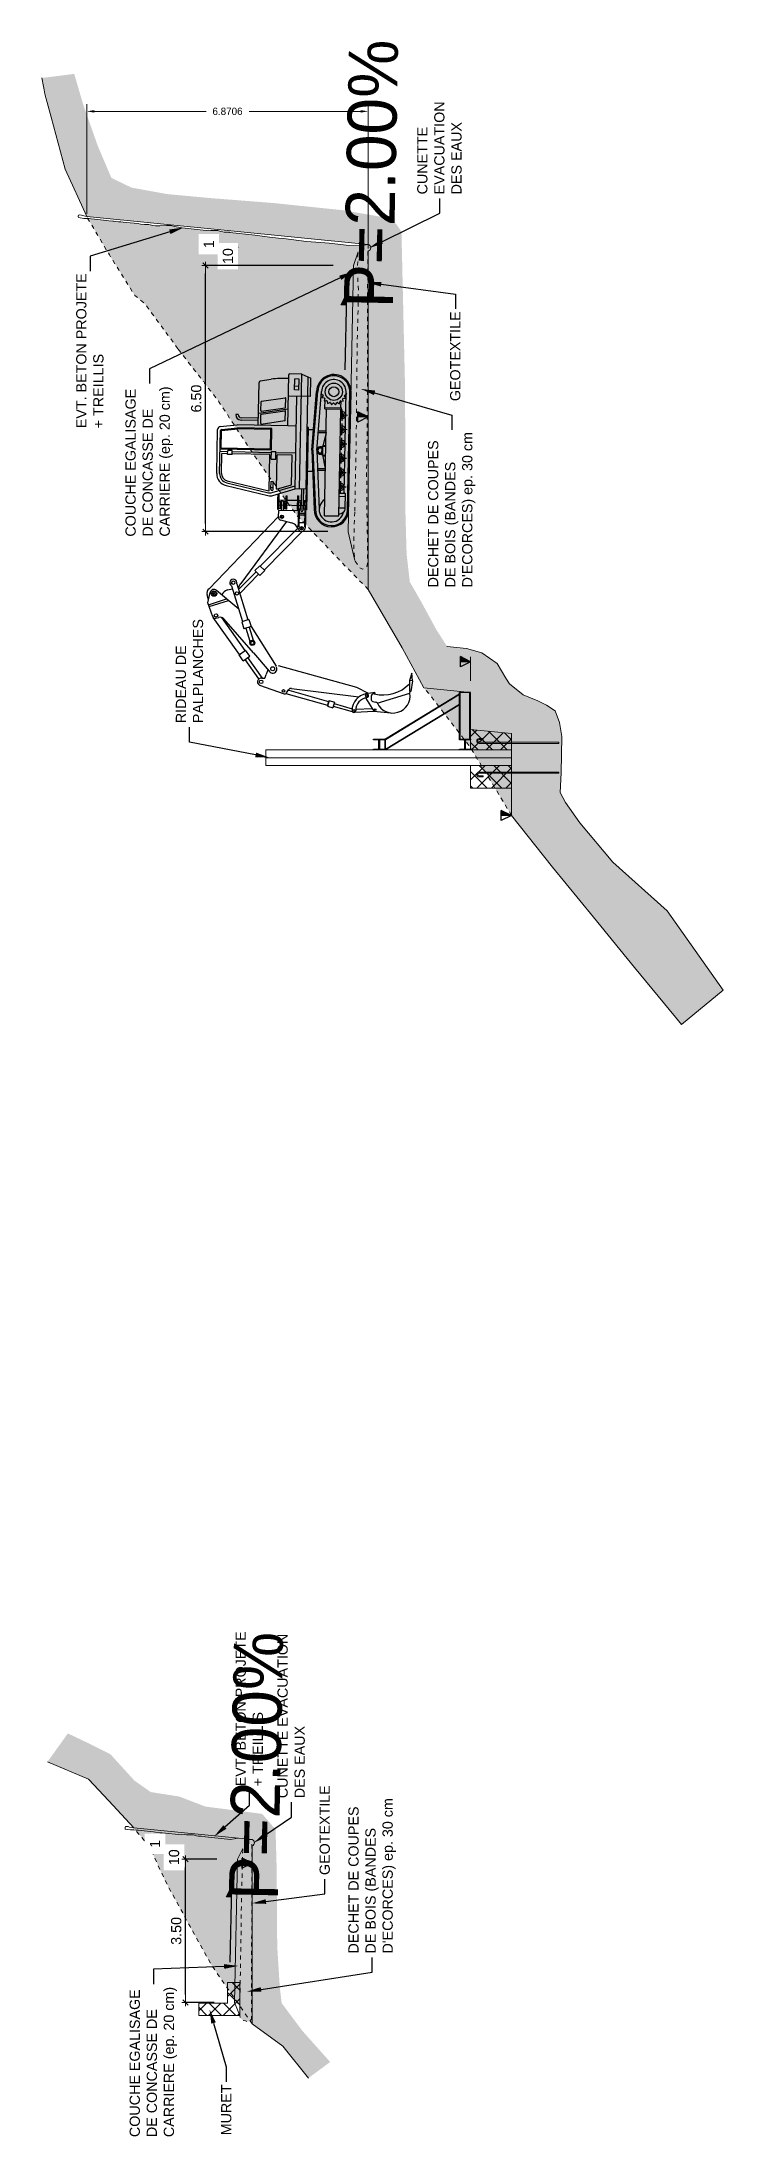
# Model space of a CAD drawing. Extents: x 62344 to 62624, y 108620 to 109406.
# Drawn here: x 62384.5 to 62401.1, y 109285.5 to 109336.7 of the extents above; entities that cross this region are included whole.
import ezdxf
from ezdxf import colors
from ezdxf.entities.mleader import LeaderData, LeaderLine
from ezdxf.enums import TextEntityAlignment as Align
from ezdxf.math import Vec2, Vec3

# ---------------------------------------------------------------- set-up
doc = ezdxf.new("R2018")
doc.units = 0
doc.header["$LTSCALE"] = 0.039369
doc.header["$MEASUREMENT"] = 0
doc.linetypes.add('TRATTEGGIATA', pattern=[0.75, 0.5, -0.25])
doc.layers.add('0__No_Plot', color=5, linetype='Continuous', plot=False)
doc.layers.add('colore roccia', color=7, linetype='Continuous', true_color=0x99724c)
for name, color, linetype in [('curve livello 1m', 2, 'Continuous'), ('LIN010CO', 50, 'Continuous'), ('LIN018CO', 6, 'Continuous'), ('LIN025CO', 7, 'Continuous'), ('LIN035CO', 1, 'Continuous'), ('TEXT025', 7, 'Continuous'), ('TEXT035', 1, 'Continuous'), ('TRATTCOLO-7', 51, 'Continuous'), ('TRATTEGGI', 2, 'Continuous')]:
    doc.layers.add(name, color=color, linetype=linetype)
doc.layers.add('DIME', color=6, linetype='Continuous', lineweight=18)
doc.layers.add('LIN050CO', color=3, linetype='Continuous', lineweight=50)
doc.styles.add('ARIAL', font='arial.ttf')
doc.linetypes.add('ROCCIA', pattern='A,0.25,[130,BERETTA.shx,S=0.1,R=0,X=0,Y=0],-0.2,0.25', length=0.7)
doc.linetypes.add('ROCK', pattern='A,0.25,-0.18,["<",Standard,S=0.18,R=90,X=0,Y=-0.09],0,["-",Standard,S=0.18,R=45,X=-0.111213,Y=-0.238491],0.25', length=0.68)
doc.dimstyles.new('DIME-50', dxfattribs={"dimscale": 0.5, "dimtxt": 0.25, "dimasz": 0.2, "dimexe": 0, "dimexo": 0.5, "dimgap": 0.1, "dimtad": 1, "dimzin": 0, "dimdsep": 46, "dimtxsty": 'ARIAL', "dimblk1": 'LINE', "dimblk2": 'LINE', "dimsah": 1, "dimcen": 2.5, "dimclrd": 256, "dimclre": 256, "dimclrt": 1, "dimadec": 0, "dimazin": 0, "dimtfac": 1, "dimtmove": 2, "dimatfit": 3, "dimldrblk": 'LINE', "dimfxl": 1, "dimtvp": 1, "dimtfill": 1, "dimtolj": 1, "dimtzin": 0, "dimarcsym": 0})
doc.dimstyles.get("Standard").update_dxf_attribs({"dimtxt": 0.18, "dimasz": 0.18, "dimexe": 0.18, "dimexo": 0.0625, "dimgap": 0.09, "dimtad": 0, "dimtih": 1, "dimtoh": 1, "dimdec": 4, "dimzin": 0, "dimdsep": 46, "dimtxsty": 'Standard', "dimcen": 0.09, "dimadec": 0, "dimazin": 0, "dimtfac": 1, "dimtdec": 4, "dimtofl": 0, "dimtmove": 0, "dimatfit": 0, "dimfxl": 1, "dimtolj": 1, "dimtzin": 0, "dimarcsym": 0})

# ---------------------------------------------------------------- blocks, each defined once
blk = doc.blocks.new('*U18')
at = {"layer": 'LIN018CO'}
blk.add_solid([(0, 0.25), (0, 0), (0.125, 0.25)], dxfattribs=at)
at = {"layer": 'LIN035CO'}
for p, q in [((-0.125, 0.25), (0.125, 0.25)), ((0, 0), (-0.125, 0.25)), ((0, 0), (0, 0.25)), ((0, 0), (0.125, 0.25))]:
    blk.add_line(p, q, dxfattribs=at)
at = {"layer": 'TEXT035', "lineweight": 30, "flags": 106}
blk.add_attdef('VALORE_Sup.', text='', height=0.25, dxfattribs=at).set_placement((0, 0.395), align=Align.BOTTOM_CENTER)
blk = doc.blocks.new('Excavator_21')
at = {"layer": 'LIN018CO'}
for p, q in [((-3.581, 2.595), (-2.688, 3.254)), ((-2.708, 3.187), (-2.685, 3.121)), ((-2.672, 3.263), (-2.334, 3.393)), ((-2.472, 2.636), (-2.026, 3.187)), ((-2.424, 3.358), (-2.264, 2.893)), ((-2.379, 3.375), (-2.228, 2.937)), ((-2.334, 3.393), (-2.081, 3.341)), ((-2.271, 3.38), (-2.134, 3.414)), ((-2.171, 3.256), (-2.041, 3.237)), ((-2.097, 3.312), (-2.116, 3.181)), ((-0.197, 1.716), (-1.989, 3.37)), ((0.83, 3.24), (1.904, 3.24)), ((0.83, 3.168), (1.882, 3.168)), ((0.83, 3.12), (1.314, 3.12)), ((1.314, 2.982), (1.314, 3.12)), ((1.362, 2.982), (1.362, 3.168)), ((1.422, 1.914), (1.422, 3.168)), ((1.446, 1.938), (1.446, 3.144)), ((1.446, 3.144), (1.871, 3.144)), ((1.883, 3.133), (1.926, 2.755)), ((1.906, 3.147), (1.95, 2.756)), ((1.975, 3.176), (2.022, 2.76)), ((-3.733, 2.498), (-3.588, 2.605)), ((-3.588, 2.605), (-3.474, 2.45)), ((-3.536, 2.256), (-2.718, 2.993)), ((-3.481, 2.46), (-2.688, 3.045)), ((-1.907, 2.825), (-2.774, 2.535)), ((-1.854, 2.697), (-2.73, 2.404)), ((-1.612, 2.166), (-2.089, 2.619)), ((-2.01, 2.922), (-1.982, 2.8)), ((-1.554, 2.227), (-1.998, 2.649)), ((-0.314, 1.514), (-1.843, 2.6)), ((0.537, 3.004), (0.314, 1.98)), ((0.607, 2.989), (0.384, 1.965)), ((0.654, 2.978), (0.431, 1.955)), ((1.299, 2.874), (1.299, 2.982)), ((1.299, 2.982), (1.395, 2.982)), ((1.299, 2.874), (1.395, 2.874)), ((1.314, 1.95), (1.314, 2.874)), ((1.362, 1.914), (1.362, 2.874)), ((1.395, 2.874), (1.395, 2.982)), ((1.926, 1.938), (1.926, 2.755)), ((1.95, 1.914), (1.95, 2.756)), ((2.022, 1.53), (2.022, 2.76)), ((2.142, 2.25), (2.142, 2.67)), ((2.202, 2.25), (2.202, 2.67)), ((2.274, 2.742), (2.274, 2.802)), ((-4.317, 2.093), (-4.516, 1.484)), ((-4.169, 2.11), (-3.701, 2.455)), ((-4.148, 2.02), (-3.651, 2.387)), ((-3.536, 2.256), (-3.974, 1.862)), ((-2.894, 2.327), (-3.846, 1.696)), ((-3.733, 2.498), (-3.619, 2.343)), ((-3.619, 2.343), (-3.474, 2.45)), ((-3.25, 2.353), (-3.273, 2.345)), ((-3.22, 2.262), (-3.25, 2.353)), ((-2.936, 2.452), (-3.249, 2.347)), ((-3.22, 2.262), (-3.243, 2.254)), ((-2.909, 2.372), (-3.222, 2.268)), ((-2.78, 2.555), (-2.951, 2.498)), ((-2.894, 2.327), (-2.951, 2.498)), ((-2.723, 2.384), (-2.894, 2.327)), ((-2.723, 2.384), (-2.78, 2.555)), ((-1.525, 2.258), (-1.641, 2.136)), ((-1.519, 2.02), (-1.641, 2.136)), ((-1.403, 2.142), (-1.525, 2.258)), ((-1.403, 2.142), (-1.519, 2.02)), ((-0.467, 1.234), (-1.413, 2.131)), ((2.022, 2.25), (3.071, 2.25)), ((2.055, 2.176), (2.151, 1.6)), ((2.066, 2.19), (2.285, 2.19)), ((2.297, 2.18), (2.393, 1.604)), ((2.322, 2.25), (2.442, 1.53)), ((2.371, 2.176), (2.467, 1.6)), ((2.383, 2.19), (2.602, 2.19)), ((2.613, 2.18), (2.709, 1.604)), ((3.107, 2.22), (3.159, 1.958)), ((-3.833, 1.649), (-4.318, -0.276)), ((-4.148, 2.038), (-4.148, 1.962)), ((-3.938, 1.894), (-4.057, 1.933)), ((-0.542, 1.115), (-1.508, 2.031)), ((-0.345, 1.377), (-0.283, 1.652)), ((-0.239, 1.626), (-0.155, 1.626)), ((-0.048, 1.716), (-0.197, 1.716)), ((-0.197, 1.668), (-0.197, 1.584)), ((-0.048, 1.23), (-0.048, 1.716)), ((0.18, 1.65), (-0.048, 1.65)), ((0.18, 1.602), (-0.048, 1.602)), ((0.204, 1.74), (-0.012, 1.74)), ((-0.012, 1.74), (-0.012, 1.716)), ((0.365, 1.716), (-0.012, 1.716)), ((-0.012, 1.536), (0.318, 1.536)), ((-0.012, 1.512), (-0.012, 1.536)), ((0, 1.65), (0, 1.716)), ((0.168, 1.674), (0, 1.674)), ((0, 1.536), (0, 1.602)), ((0.168, 1.578), (0, 1.578)), ((0.084, 1.05), (0.084, 1.74)), ((0.168, 1.65), (0.168, 1.716)), ((0.168, 1.536), (0.168, 1.602)), ((0.18, 1.602), (0.18, 1.65)), ((0.357, 1.74), (0.204, 1.74)), ((0.204, 1.536), (0.204, 1.716)), ((0.318, 1.536), (0.318, 1.512)), ((0.32, 1.856), (0.492, 1.32)), ((0.388, 1.878), (0.568, 1.32)), ((0.43, 1.95), (1.314, 1.95)), ((0.468, 1.908), (0.663, 1.908)), ((0.468, 1.854), (0.663, 1.854)), ((0.473, 1.77), (0.589, 1.41)), ((0.473, 1.77), (1.314, 1.77)), ((0.513, 1.908), (0.513, 1.854)), ((0.663, 1.908), (0.663, 1.854)), ((1.203, 1.914), (1.395, 1.914)), ((1.203, 1.914), (1.203, 1.806)), ((1.203, 1.806), (1.395, 1.806)), ((1.314, 1.41), (1.314, 1.77)), ((1.362, 1.32), (1.362, 1.806)), ((1.395, 1.914), (1.395, 1.806)), ((1.422, 1.914), (1.95, 1.914)), ((1.446, 1.938), (1.926, 1.938)), ((2.162, 1.59), (2.381, 1.59)), ((2.479, 1.59), (2.698, 1.59)), ((-4.512, 1.442), (-4.776, 0.423)), ((-4.431, 1.374), (-4.683, 0.399)), ((-4.382, 1.311), (-4.559, -0.34)), ((-4.495, 1.427), (-4.416, 1.381)), ((-0.426, 1.14), (-0.51, 1.14)), ((-0.502, 1.21), (-0.416, 1.269)), ((-0.432, 1.05), (-0.485, 1.064)), ((-0.468, 1.082), (-0.468, 1.197)), ((-0.33, 1.23), (-0.432, 1.23)), ((-0.432, 1.209), (-0.432, 1.23)), ((0, 1.209), (-0.432, 1.209)), ((0, 1.071), (-0.432, 1.071)), ((-0.432, 1.05), (-0.432, 1.071)), ((-0.33, 1.05), (-0.432, 1.05)), ((-0.336, 1.071), (-0.336, 1.209)), ((-0.012, 1.23), (-0.33, 1.23)), ((-0.012, 1.05), (-0.33, 1.05)), ((-0.15, 1.089), (-0.15, 1.191)), ((-0.108, 1.071), (-0.108, 1.209)), ((0.492, 1.164), (-0.036, 1.164)), ((0.492, 1.116), (-0.036, 1.116)), ((-0.012, 1.512), (0.318, 1.512)), ((0.318, 1.254), (-0.012, 1.254)), ((-0.012, 1.254), (-0.012, 1.23)), ((0.318, 1.23), (-0.012, 1.23)), ((0.204, 1.05), (-0.012, 1.05)), ((-0.012, 1.02), (-0.012, 1.05)), ((0, 1.164), (0, 1.23)), ((0.168, 1.188), (0, 1.188)), ((0, 1.05), (0, 1.116)), ((0.168, 1.092), (0, 1.092)), ((0.168, 1.164), (0.168, 1.23)), ((0.168, 1.05), (0.168, 1.116)), ((0.204, 1.254), (0.204, 1.512)), ((0.204, 1.164), (0.204, 1.23)), ((0.204, 1.05), (0.204, 1.116)), ((0.492, 1.05), (0.204, 1.05)), ((0.318, 1.254), (0.318, 1.23)), ((0.492, 1.32), (2.754, 1.32)), ((0.492, 1.05), (0.492, 1.32)), ((0.492, 1.212), (3.294, 1.212)), ((0.492, 1.05), (3.228, 1.05)), ((0.589, 1.41), (1.314, 1.41)), ((1.992, 1.02), (1.992, 1.05)), ((2.022, 1.53), (3.27, 1.53)), ((2.022, 1.32), (2.022, 1.53)), ((2.754, 0.99), (2.754, 1.53)), ((2.904, 1.38), (3.174, 1.38)), ((2.904, 1.272), (2.904, 1.38)), ((2.904, 1.272), (3.174, 1.272)), ((2.994, 1.272), (2.994, 1.38)), ((3.174, 1.272), (3.174, 1.38)), ((3.294, 1.212), (3.204, 0.99)), ((3.294, 1.212), (3.294, 1.506)), ((-0.15, 0.588), (2.46, 0.588)), ((-0.15, 0.588), (-0.15, 0.24)), ((-0.012, 1.02), (1.992, 1.02)), ((1.44, 0.93), (0, 0.84)), ((1.44, 0.9), (0, 0.81)), ((1.44, 0.81), (0, 0.72)), ((0.93, 1.02), (0.93, 0.898)), ((0.96, 0.78), (0.96, 0.588)), ((1.002, 0.78), (1.002, 0.588)), ((1.002, 0.588), (1.332, 0.66)), ((1.314, 0.656), (1.314, 0.588)), ((1.332, 0.678), (1.332, 0.588)), ((1.332, 0.678), (1.548, 0.678)), ((1.332, 0.66), (1.548, 0.66)), ((1.44, 0.93), (2.88, 0.84)), ((1.44, 0.9), (2.88, 0.81)), ((1.44, 0.81), (2.88, 0.72)), ((1.548, 0.678), (1.548, 0.588)), ((1.878, 0.588), (1.548, 0.66)), ((1.566, 0.656), (1.566, 0.588)), ((1.878, 0.78), (1.878, 0.588)), ((1.92, 0.78), (1.92, 0.588)), ((1.95, 1.02), (1.95, 0.898)), ((2.46, 0.63), (2.46, 0.222)), ((2.46, 0.63), (2.49, 0.63)), ((2.49, 0.63), (2.49, 0.222)), ((2.49, 0.63), (2.654, 0.63)), ((2.65, 0.577), (2.591, 0.567)), ((2.591, 0.567), (2.618, 0.514)), ((2.651, 0.649), (2.66, 0.59)), ((2.71, 0.64), (2.651, 0.649)), ((2.733, 0.709), (2.723, 0.65)), ((2.786, 0.682), (2.733, 0.709)), ((2.754, 0.99), (3.204, 0.99)), ((2.821, 0.724), (2.802, 0.687)), ((-4.797, 0.28), (-4.918, -0.187)), ((-4.734, 0.263), (-4.849, -0.181)), ((-4.802, 0.417), (-4.835, 0.289)), ((-4.696, 0.253), (-4.835, 0.289)), ((-4.663, 0.381), (-4.802, 0.417)), ((-4.776, 0.423), (-4.791, 0.414)), ((-4.683, 0.399), (-4.776, 0.423)), ((-4.663, 0.381), (-4.696, 0.253)), ((-4.683, 0.399), (-4.674, 0.384)), ((-0.15, 0.24), (2.46, 0.24)), ((0, 0.03), (2.88, 0.03)), ((0, 0), (2.88, 0)), ((0.048, 0.24), (0.048, 0.084)), ((0.048, 0.084), (0.384, 0.084)), ((0.33, 0.24), (0.33, 0.084)), ((0.408, 0.24), (0.408, 0.108)), ((0.408, 0.12), (2.88, 0.12)), ((0.425, 0.204), (0.699, 0.204)), ((0.564, 0.24), (0.564, 0.076)), ((0.775, 0.204), (1.031, 0.204)), ((0.914, 0.24), (0.914, 0.076)), ((1.133, 0.204), (1.393, 0.204)), ((1.265, 0.24), (1.265, 0.076)), ((1.469, 0.204), (1.758, 0.204)), ((1.615, 0.24), (1.615, 0.076)), ((1.824, 0.204), (2.109, 0.204)), ((1.966, 0.24), (1.966, 0.076)), ((2.171, 0.204), (2.449, 0.204)), ((2.316, 0.24), (2.316, 0.076)), ((2.46, 0.222), (2.49, 0.222)), ((2.49, 0.24), (2.658, 0.24)), ((2.613, 0.498), (2.56, 0.471)), ((2.56, 0.471), (2.602, 0.428)), ((2.602, 0.412), (2.56, 0.369)), ((2.56, 0.369), (2.613, 0.342)), ((2.618, 0.326), (2.591, 0.273)), ((2.591, 0.273), (2.65, 0.263)), ((2.66, 0.25), (2.651, 0.191)), ((2.651, 0.191), (2.71, 0.2)), ((2.723, 0.19), (2.733, 0.131)), ((2.733, 0.131), (2.786, 0.158)), ((2.802, 0.153), (2.829, 0.1)), ((2.829, 0.1), (2.851, 0.121)), ((-4.928, -0.253), (-4.901, -0.715)), ((-4.577, -0.503), (-4.901, -0.712)), ((-4.855, -0.273), (-4.832, -0.668)), ((-4.317, -0.277), (-4.464, -0.566)), ((-4.901, -0.712), (-4.934, -1.13)), ((-4.7, -0.794), (-4.445, -1.584)), ((-4.662, -0.686), (-4.678, -0.749)), ((-4.532, -0.642), (-4.602, -0.64)), ((-4.48, -0.737), (-4.437, -0.73)), ((-4.472, -0.515), (-4.437, -0.73)), ((-4.445, -1.584), (-4.397, -1.591)), ((-4.398, -1.609), (-4.396, -1.573)), ((-4.136, -1.643), (-4.398, -1.609)), ((-4.132, -1.571), (-4.396, -1.573)), ((-4.136, -1.643), (-4.132, -1.571)), ((-4.136, -1.643), (-3.948, -1.618)), ((-3.948, -1.618), (-4.132, -1.571))]:
    blk.add_line(p, q, dxfattribs=at)
for centre, radius in [((-2.638, 3.187), 0.042), ((-2.106, 3.247), 0.066), ((-2.106, 3.247), 0.048), ((-2.091, 2.687), 0.042), ((-1.831, 2.782), 0.042), ((-4.237, 2.051), 0.042), ((-3.292, 2.288), 0.06), ((-3.292, 2.288), 0.042), ((-3.912, 1.777), 0.048), ((-0.197, 1.626), 0.042), ((-4.447, 1.503), 0.03), ((-0.468, 1.14), 0.042), ((2.88, 0.42), 0.21), ((2.88, 0.42), 0.12), ((-4.894, -0.225), 0.024), ((-4.524, -0.53), 0.03), ((-4.524, -0.53), 0.024), ((-4.861, -0.744), 0.0204)]:
    blk.add_circle(centre, radius, dxfattribs=at)
for centre, radius, start, end in [((-2.798, 3.082), 0.12, 312.0123, 19.0123), ((-2.651, 3.207), 0.06, 111.0123, 199.0123), ((-2.099, 3.268), 0.15, 42.8072, 103.8072), ((-2.101, 3.247), 0.096, 321.0123, 78.5123), ((0.83, 2.94), 0.3, 90, 167.7177), ((0.83, 2.94), 0.228, 90, 167.7177), ((0.83, 2.94), 0.18, 90, 167.7177), ((1.871, 3.132), 0.012, 6.4188, 90), ((1.882, 3.144), 0.024, 6.4188, 90), ((1.904, 3.168), 0.072, 6.4188, 90), ((-2.227, 2.842), 0.231, 20.3393, 66.4004), ((-1.997, 2.416), 0.24, 50.3072, 86.0287), ((-1.831, 2.782), 0.0873, 254.9616, 150.1533), ((2.274, 2.67), 0.132, 90, 180), ((2.274, 2.67), 0.072, 90, 180), ((-4.237, 2.051), 0.09, 351.3672, 171.3672), ((2.066, 2.178), 0.012, 90, 189.4623), ((2.285, 2.178), 0.012, 9.4623, 90), ((2.383, 2.178), 0.012, 90, 189.4623), ((2.602, 2.178), 0.012, 9.4623, 90), ((3.071, 2.214), 0.036, 8.9306, 90), ((-3.986, 2.311), 0.384, 245.0945, 259.4458), ((-3.912, 1.777), 0.105, 112.6146, 296.2602), ((-0.197, 1.626), 0.09, 90, 163), ((0.548, 1.929), 0.24, 167.7177, 197.8239), ((0.548, 1.929), 0.168, 167.7177, 197.8239), ((0.548, 1.929), 0.12, 167.7177, 170.0029), ((0.468, 1.881), 0.027, 90, 270), ((2.162, 1.602), 0.012, 189.4623, 270), ((2.381, 1.602), 0.012, 270, 9.4623), ((2.479, 1.602), 0.012, 189.4623, 270), ((2.698, 1.602), 0.012, 270, 9.4623), ((0.231, 1.617), 2.948, 358.2999, 6.6399), ((-4.471, 1.469), 0.048, 161.8662, 239.3672), ((-4.453, 1.319), 0.072, 353.8672, 59.3672), ((-0.468, 1.14), 0.078, 115.5262, 257.1786), ((-0.468, 1.14), 0.078, 62.2042, 62.5136), ((-0.468, 1.14), 0.078, 297.4864, 297.7958), ((-0.52, 1.416), 0.18, 305.3712, 347.4809), ((-0.132, 1.191), 0.018, 90, 180), ((-0.132, 1.089), 0.018, 180, 270), ((-0.036, 1.14), 0.024, 90, 270), ((3.27, 1.506), 0.024, 0, 90), ((0, 0.42), 0.42, 90, 270), ((0, 0.42), 0.39, 90, 270), ((0, 0.42), 0.3, 34.0558, 259.9358), ((1.44, 0.72), 0.09, 332.1819, 207.8181), ((1.44, 0.72), 0.06, 315.573, 224.427), ((2.607, 0.509), 0.012, 297.3834, 26.6166), ((2.648, 0.589), 0.012, 279.3834, 8.6166), ((2.711, 0.652), 0.012, 261.3834, 350.6166), ((2.791, 0.693), 0.012, 243.3834, 332.6166), ((2.88, 0.42), 0.3, 264.4562, 90), ((2.88, 0.42), 0.42, 270, 90), ((2.88, 0.42), 0.39, 270, 90), ((0.048, 0.228), 0.144, 175.4188, 270), ((0.384, 0.108), 0.024, 270, 0), ((0.564, 0.204), 0.084, 154.6231, 25.3769), ((0.564, 0.204), 0.042, 121.0027, 58.9973), ((0.914, 0.204), 0.084, 154.6231, 25.3769), ((0.914, 0.204), 0.042, 121.0027, 58.9973), ((1.265, 0.204), 0.084, 154.6231, 25.3769), ((1.265, 0.204), 0.042, 121.0027, 58.9973), ((1.615, 0.204), 0.084, 154.6231, 25.3769), ((1.615, 0.204), 0.042, 121.0027, 58.9973), ((1.966, 0.204), 0.084, 154.6231, 25.3769), ((1.966, 0.204), 0.042, 121.0027, 58.9973), ((2.316, 0.204), 0.084, 154.6231, 25.3769), ((2.316, 0.204), 0.042, 121.0027, 58.9973), ((2.593, 0.42), 0.012, 315.3834, 44.6166), ((2.607, 0.331), 0.012, 333.3834, 62.6166), ((2.648, 0.251), 0.012, 351.3834, 80.6166), ((2.711, 0.188), 0.012, 9.3834, 98.6166), ((2.791, 0.147), 0.012, 27.3834, 116.6166), ((-4.894, -0.225), 0.045, 91.6304, 271.6304), ((-4.884, -0.589), 0.409, 9.2646, 91.6304), ((-4.884, -0.589), 0.319, 9.2646, 91.6304), ((-4.519, -0.523), 0.048, 9.3779, 48.7029), ((-4.516, -1.171), 0.419, 116.0535, 279.8284), ((-4.794, -0.72), 0.12, 321.4208, 345.707), ((-4.604, -0.7), 0.06, 88.4409, 165.707), ((-4.524, -0.53), 0.045, 189.2646, 9.2646), ((-4.534, -0.702), 0.06, 347.5094, 88.4409), ((-3.593, -0.911), 0.904, 167.5094, 226.9959)]:
    blk.add_arc(centre, radius, start, end, dxfattribs=at)
blk = doc.blocks.new('LINE')
for p, q in [((-1.6, 0), (0.45, 0)), ((0, 0.45), (0, -0.45))]:
    blk.add_line(p, q)
at = {"color": 3}
blk.add_line((-0.32, -0.32), (0.32, 0.32), dxfattribs=at)
blk = doc.blocks.new('*D26')
at = {"layer": 'DIME', "lineweight": -2, "transparency": 16777216}
for p, q in [((62391.621, 109331.23), (62388.508, 109331.23)), ((62388.508, 109324.93), (62388.508, 109331.03)), ((62391.491, 109324.73), (62388.508, 109324.73))]:
    blk.add_line(p, q, dxfattribs=at)
at = {"layer": 'DIME', "lineweight": -2, "transparency": 16777216, "xscale": 0.2, "yscale": 0.2, "zscale": 0.2}
for p, rotation in [((62388.508, 109331.23), 90), ((62388.508, 109324.73), 270)]:
    blk.add_blockref('LINE', p, dxfattribs=dict(at, rotation=rotation))
at = {"layer": 'DIME', "color": 1, "transparency": 16777216, "insert": (62388.28, 109327.98), "char_height": 0.25, "attachment_point": 5, "rotation": 90, "style": 'ARIAL', "bg_fill": 3, "box_fill_scale": 1.25, "bg_fill_color": 256, "bg_fill_true_color": 13158600, "bg_fill_transparency": 0}
blk.add_mtext('\\A1;6.50', dxfattribs=at)
blk = doc.blocks.new('*D23')
at = {"layer": 'DIME', "lineweight": -2, "transparency": 16777216}
for p, q in [((62388.786, 109292.314), (62388.019, 109292.314)), ((62388.019, 109289.014), (62388.019, 109292.114)), ((62388.716, 109288.814), (62388.019, 109288.814))]:
    blk.add_line(p, q, dxfattribs=at)
at = {"layer": 'DIME', "lineweight": -2, "transparency": 16777216, "xscale": 0.2, "yscale": 0.2, "zscale": 0.2}
for p, rotation in [((62388.019, 109292.314), 90), ((62388.019, 109288.814), 270)]:
    blk.add_blockref('LINE', p, dxfattribs=dict(at, rotation=rotation))
at = {"layer": 'DIME', "color": 1, "transparency": 16777216, "insert": (62387.792, 109290.564), "char_height": 0.25, "attachment_point": 5, "rotation": 90, "style": 'ARIAL'}
blk.add_mtext('\\A1;3.50', dxfattribs=at)
blk = doc.blocks.new('*U22')
at = {"layer": 'LIN018CO'}
blk.add_hatch(color=256, dxfattribs=at).paths.add_polyline_path([(-0.248, 0.125), (-0.245, 0.245), (0.002, 0.12)])
for p, q in [((0.002, 0.12), (-1.838, 0.157)), ((-0.248, 0.125), (-0.245, 0.245)), ((-0.245, 0.245), (0.002, 0.12))]:
    blk.add_line(p, q, dxfattribs=at)
at = {"layer": 'TEXT035', "lineweight": 30, "flags": 61}
blk.add_attdef('VALORE_AD', text='', height=0.25, rotation=358.8542, dxfattribs=at).set_placement((-0.315, 0.186), align=Align.BOTTOM_RIGHT)
blk = doc.blocks.new('*D80')
at = {"layer": '0__No_Plot', "color": 0, "linetype": 'Continuous', "lineweight": 0, "transparency": 16777216}
for p, q in [((62385.608, 109332.492), (62385.608, 109335.172)), ((62392.478, 109331.644), (62392.478, 109335.172)), ((62385.788, 109334.992), (62388.518, 109334.992)), ((62392.298, 109334.992), (62389.568, 109334.992))]:
    blk.add_line(p, q, dxfattribs=at)
for points in [[(62385.788, 109335.022), (62385.788, 109334.962), (62385.608, 109334.992)], [(62392.298, 109335.022), (62392.298, 109334.962), (62392.478, 109334.992)]]:
    blk.add_solid(points, dxfattribs=at)
at = {"layer": '0__No_Plot', "color": 0, "linetype": 'Continuous', "lineweight": 0, "transparency": 16777216, "insert": (62389.043, 109334.992), "char_height": 0.18, "attachment_point": 5}
blk.add_mtext('\\A1;6.8706', dxfattribs=at)

msp = doc.modelspace()

# ---------------------------------------------------------------- hatches: boundary and pattern name
at = {"layer": 'colore roccia', "linetype": 'Continuous', "lineweight": 0}
h = msp.add_hatch(color=256, dxfattribs=at)
h.dxf.hatch_style = 1
h.paths.add_polyline_path([(62392.47845, 109325.25341), (62392.47845, 109323.31865), (62393.30563, 109321.89338), (62393.83722, 109320.91435), (62394.40398, 109321.93024), (62394.14781, 109322.32641), (62393.76462, 109323.03222), (62393.49464, 109323.50276), (62393.41626, 109324.18243), (62393.3937, 109324.97248)])
h.paths.add_polyline_path([(62392.47845, 109326.60022), (62392.47845, 109325.25341), (62393.3937, 109324.97248), (62393.38142, 109325.40235), (62393.38147, 109326.60022)])
h.paths.add_polyline_path([(62392.47845, 109328.51643), (62392.47845, 109326.60022), (62393.38147, 109326.60022), (62393.3815, 109327.4353), (62393.37536, 109328.17873)])
edge = h.paths.add_edge_path()
edge.add_line((62385.51889, 109335.15986), (62385.30101, 109335.90727))
edge.add_line((62385.30101, 109335.90727), (62384.5111, 109335.80733))
edge.add_line((62384.5111, 109335.80733), (62384.73807, 109334.84739))
edge.add_line((62384.73807, 109334.84739), (62385.07852, 109333.57779))
edge.add_line((62385.07852, 109333.57779), (62385.60786, 109332.42919))
edge.add_line((62385.60786, 109332.42919), (62392.47845, 109331.74213))
edge.add_arc((62392.45796, 109331.66199), 0.08272, -75.659284, 75.659284, ccw=False)
edge.add_line((62392.47845, 109331.58185), (62392.47845, 109328.51643))
edge.add_line((62392.47845, 109328.51643), (62393.37536, 109328.17873))
edge.add_line((62393.37536, 109328.17873), (62393.37279, 109328.48966))
edge.add_line((62393.37279, 109328.48966), (62393.29049, 109332.05713))
edge.add_line((62393.29049, 109332.05713), (62393.15566, 109332.24985))
edge.add_line((62393.15566, 109332.24985), (62392.82339, 109332.41366))
edge.add_line((62392.82339, 109332.41366), (62391.86086, 109332.57846))
edge.add_line((62391.86086, 109332.57846), (62390.14735, 109332.75581))
edge.add_line((62390.14735, 109332.75581), (62388.63079, 109332.87404))
edge.add_line((62388.63079, 109332.87404), (62387.56723, 109332.97256))
edge.add_line((62387.56723, 109332.97256), (62386.70063, 109333.13021))
edge.add_line((62386.70063, 109333.13021), (62386.20824, 109333.36667))
edge.add_line((62386.20824, 109333.36667), (62385.87342, 109334.15489))
edge.add_line((62385.87342, 109334.15489), (62385.51889, 109335.15986))
h = msp.add_hatch(color=256, dxfattribs=at)
h.dxf.hatch_style = 1
h.paths.add_polyline_path([(62394.40169, 109321.92614), (62393.83722, 109320.91435), (62394.97845, 109320.80022), (62394.97845, 109319.90022), (62395.97845, 109319.80022), (62395.97845, 109319.58666), (62397.12985, 109319.58666), (62397.12985, 109319.56066), (62395.97845, 109319.56066), (62395.97845, 109318.85979), (62397.12985, 109318.85979), (62397.12985, 109318.83379), (62395.97845, 109318.83379), (62395.97845, 109317.80022), (62396.97845, 109316.54061), (62397.97845, 109315.31812), (62398.97845, 109314.08804), (62399.97845, 109312.8786), (62400.12752, 109312.69663), (62401.14386, 109313.53193), (62399.77656, 109315.47116), (62398.45432, 109316.65876), (62397.64296, 109317.62086), (62397.29738, 109318.11694), (62397.16215, 109318.35747), (62397.1922, 109318.83852), (62397.20722, 109319.72545), (62397.14712, 109320.07121), (62397.04194, 109320.35683), (62396.83159, 109320.49213), (62396.62123, 109320.59736), (62396.26063, 109320.74769), (62395.93007, 109321.01828), (62395.83992, 109321.15357), (62395.62956, 109321.51436), (62395.25393, 109321.76992), (62394.8783, 109321.87515), (62394.4083, 109321.92356)])
h = msp.add_hatch(color=256, dxfattribs=at)
h.dxf.hatch_style = 1
h.paths.add_polyline_path([(62391.01952, 109286.97094), (62391.29146, 109287.17201), (62391.18549, 109287.40949), (62390.90726, 109287.8231), (62390.54158, 109288.35601), (62389.81022, 109289.10369), (62389.64887, 109289.2839), (62389.64887, 109288.29644), (62390.39017, 109287.74657)])
edge = h.paths.add_edge_path()
edge.add_arc((62389.61774, 109292.71607), 0.08212, 292.278653, 427.721347)
edge.add_line((62389.64887, 109292.79206), (62387.50551, 109293.0064))
edge.add_line((62387.50551, 109293.0064), (62386.75231, 109293.08172))
edge.add_line((62386.75231, 109293.08172), (62386.14887, 109293.73925))
edge.add_line((62386.14887, 109293.73925), (62385.64887, 109294.27262))
edge.add_line((62385.64887, 109294.27262), (62384.64887, 109294.69408))
edge.add_line((62384.64887, 109294.69408), (62385.14531, 109295.38575))
edge.add_line((62385.14531, 109295.38575), (62385.63114, 109295.15457))
edge.add_line((62385.63114, 109295.15457), (62386.18339, 109294.87994))
edge.add_line((62386.18339, 109294.87994), (62386.76861, 109294.23586))
edge.add_line((62386.76861, 109294.23586), (62387.16655, 109293.95481))
edge.add_line((62387.16655, 109293.95481), (62387.86423, 109293.84489))
edge.add_line((62387.86423, 109293.84489), (62388.50404, 109293.59964))
edge.add_line((62388.50404, 109293.59964), (62389.89064, 109293.42097))
edge.add_line((62389.89064, 109293.42097), (62390.21611, 109293.04104))
edge.add_line((62390.21611, 109293.04104), (62390.24323, 109292.09123))
edge.add_line((62390.24323, 109292.09123), (62390.2568, 109290.1916))
edge.add_line((62390.2568, 109290.1916), (62390.32052, 109289.17632))
edge.add_line((62390.32052, 109289.17632), (62390.36543, 109288.802))
edge.add_line((62390.36543, 109288.802), (62390.61993, 109288.45764))
edge.add_line((62390.61993, 109288.45764), (62390.86694, 109288.12824))
edge.add_line((62390.86694, 109288.12824), (62391.54951, 109287.36281))
edge.add_line((62391.54951, 109287.36281), (62391.29146, 109287.17201))
edge.add_line((62391.29146, 109287.17201), (62391.18549, 109287.40949))
edge.add_line((62391.18549, 109287.40949), (62390.90726, 109287.8231))
edge.add_line((62390.90726, 109287.8231), (62390.54158, 109288.35601))
edge.add_line((62390.54158, 109288.35601), (62389.81022, 109289.10369))
edge.add_line((62389.81022, 109289.10369), (62389.64887, 109289.2839))
edge.add_line((62389.64887, 109289.2839), (62389.64887, 109292.64007))
at = {"layer": 'curve livello 1m', "linetype": 'Continuous', "lineweight": 0}
h = msp.add_hatch(dxfattribs=at)
h.set_pattern_fill('AR-CONC', color=256, scale=0.01, angle=-48.827227)
h.set_pattern_definition([(140, (62203.580086, 109279.50831), (0.006275213, 0.071726018), [0.0075, -0.0825]), (85, (62203.580086, 109279.50831), (-0.075219213, -0.013875133), [0.006, -0.066]), (190.451444, (62203.58061, 109279.51429), (-0.068944, 0.057850885), [0.00637402, -0.07011421]), (136.1842, (62203.56009, 109279.50831), (0.01655193, 0.106724133), [0.01125, -0.12375]), (186.635635, (62203.56147, 109279.51721), (-0.09741186, 0.093466195), [0.009561034, -0.105171376]), (81.184164, (62203.56009, 109279.50831), (-0.09741186, 0.093466195), [0.009, -0.099]), (111, (62203.565086, 109279.51831), (0.040261889, 0.059690705), [0.0075, -0.0825]), (56, (62203.565086, 109279.51831), (-0.072515005, 0.024331533), [0.006, -0.066]), (161.451445, (62203.56844, 109279.52329), (-0.032253115, 0.084022238), [0.00637402, -0.07011421]), (127.5, (62203.580086, 109279.508313), (-0.0332893854, 0.0012159855), [0, -0.0652, 0, -0.067, 0, -0.06625]), (97.5, (62203.580086, 109279.508313), (-0.039441171, 0.026306954), [0, -0.0382, 0, -0.0637, 0, -0.02525]), (57.5, (62203.580086, 109279.486013), (0.002255487, 0.0533822436), [0, -0.025, 0, -0.078, 0, -0.1035]), (47.5, (62203.580086, 109279.476013), (-0.010010498, 0.058318617), [0, -0.0325, 0, -0.0518, 0, -0.0735])])
h.paths.add_polyline_path([(62392.22845, 109326.10845), (62392.22845, 109326.35845), (62392.47845, 109326.23345), (62392.47845, 109326.58968), (62392.19401, 109327.93299), (62392.13224, 109324.72879), (62392.47845, 109324.72879), (62392.47845, 109326.23345)])
h.paths.add_polyline_path([(62392.22845, 109326.23345), (62392.22845, 109326.10845), (62392.47845, 109326.23345)], flags=17)
h.paths.add_polyline_path([(62392.22845, 109326.35845), (62392.22845, 109326.23345), (62392.47845, 109326.23345)], flags=17)
h.paths.add_polyline_path([(62392.45715, 109324.7057), (62392.4567, 109324.72879), (62392.13224, 109324.72879), (62392.12825, 109324.33096), (62392.15413, 109324.02961), (62392.30151, 109323.8301), (62392.33789, 109323.81134), (62392.44546, 109323.8753), (62392.46331, 109323.94955)])
h.paths.add_polyline_path([(62392.47254, 109331.56262), (62392.43465, 109331.59384), (62392.40524, 109331.61336), (62392.36194, 109331.62172), (62392.31292, 109331.61444), (62392.26635, 109331.59827), (62392.23531, 109331.56147), (62392.22287, 109331.48731), (62392.22001, 109331.19713), (62392.22005, 109330.97528), (62392.23802, 109330.62175), (62392.23468, 109330.314), (62392.21128, 109329.38487), (62392.19401, 109327.93299), (62392.19394, 109327.92449), (62392.44646, 109326.73975), (62392.45289, 109327.26274), (62392.46376, 109329.21218), (62392.46482, 109330.7615), (62392.47092, 109331.14692)])
h = msp.add_hatch(dxfattribs=at)
h.set_pattern_fill('AR-CONC', color=256, scale=0.01, angle=-48.827227)
h.set_pattern_definition([(140, (62200.75051, 109243.754475), (0.006275213, 0.071726018), [0.0075, -0.0825]), (85, (62200.75051, 109243.754475), (-0.075219213, -0.013875133), [0.006, -0.066]), (190.451444, (62200.75103, 109243.76045), (-0.068944, 0.057850885), [0.00637402, -0.07011421]), (136.1842, (62200.73051, 109243.754475), (0.01655193, 0.106724133), [0.01125, -0.12375]), (186.635635, (62200.73189, 109243.76337), (-0.09741186, 0.093466195), [0.009561034, -0.105171376]), (81.184164, (62200.73051, 109243.75448), (-0.09741186, 0.093466195), [0.009, -0.099]), (111, (62200.73551, 109243.764475), (0.040261889, 0.059690705), [0.0075, -0.0825]), (56, (62200.73551, 109243.764475), (-0.072515005, 0.024331533), [0.006, -0.066]), (161.451445, (62200.73886, 109243.76945), (-0.032253115, 0.084022238), [0.00637402, -0.07011421]), (127.5, (62200.750508, 109243.754475), (-0.0332893854, 0.0012159855), [0, -0.0652, 0, -0.067, 0, -0.06625]), (97.5, (62200.750508, 109243.754475), (-0.039441171, 0.026306954), [0, -0.0382, 0, -0.0637, 0, -0.02525]), (57.5, (62200.750508, 109243.732175), (0.002255487, 0.0533822436), [0, -0.025, 0, -0.078, 0, -0.1035]), (47.5, (62200.75051, 109243.722175), (-0.010010498, 0.058318617), [0, -0.0325, 0, -0.0518, 0, -0.0735])])
h.paths.add_polyline_path([(62389.39887, 109290.35462), (62389.39887, 109290.60462), (62389.64887, 109290.47962), (62389.64887, 109290.83585), (62389.37882, 109290.81781), (62389.34263, 109289.09099), (62389.34263, 109288.7498), (62389.34263, 109288.50029), (62389.35807, 109288.43851), (62389.3905, 109288.40762), (62389.42294, 109288.3791), (62389.47982, 109288.36485), (62389.53948, 109288.35059), (62389.58355, 109288.36522), (62389.62712, 109288.40905), (62389.64887, 109290.47962)])
h.paths.add_polyline_path([(62389.39887, 109290.47962), (62389.39887, 109290.35462), (62389.64887, 109290.47962)], flags=17)
h.paths.add_polyline_path([(62389.39887, 109290.60462), (62389.39887, 109290.47962), (62389.64887, 109290.47962)], flags=17)
h.paths.add_polyline_path([(62389.63691, 109290.84837), (62389.63297, 109291.20393), (62389.63914, 109292.17965), (62389.63602, 109292.65161), (62389.63602, 109292.67656), (62389.62367, 109292.69393), (62389.59742, 109292.70828), (62389.54954, 109292.7), (62389.51711, 109292.69397), (62389.48931, 109292.67439), (62389.46151, 109292.65556), (62389.43989, 109292.61112), (62389.41982, 109292.57421), (62389.41518, 109292.53053), (62389.4121, 109292.46002), (62389.41055, 109292.27923), (62389.40128, 109291.98257), (62389.38115, 109291.25849), (62389.37882, 109290.81781)])
at = {"layer": 'TRATTCOLO-7', "linetype": 'Continuous', "lineweight": 0}
h = msp.add_hatch(color=256, dxfattribs=at)
h.dxf.hatch_style = 1
edge = h.paths.add_edge_path()
edge.add_line((62388.00739, 109332.13903), (62387.93409, 109332.14619))
edge.add_line((62387.93409, 109332.14619), (62387.79785, 109332.17164))
edge.add_line((62387.79785, 109332.17164), (62387.63953, 109332.20426))
edge.add_line((62387.63953, 109332.20426), (62387.55105, 109332.20426))
edge.add_line((62387.55105, 109332.20426), (62387.38808, 109332.1996))
edge.add_line((62387.38808, 109332.1996), (62387.28563, 109332.19494))
edge.add_line((62387.28563, 109332.19494), (62387.21579, 109332.20426))
edge.add_line((62387.21579, 109332.20426), (62387.118, 109332.22755))
edge.add_line((62387.118, 109332.22755), (62387.02021, 109332.23221))
edge.add_line((62387.02021, 109332.23221), (62386.91777, 109332.24153))
edge.add_line((62386.91777, 109332.24153), (62386.86189, 109332.25085))
edge.add_line((62386.86189, 109332.25085), (62386.56792, 109332.28281))
edge.add_line((62386.56792, 109332.28281), (62386.49133, 109332.29047))
edge.add_line((62386.49133, 109332.29047), (62386.44154, 109332.29545))
edge.add_line((62386.44154, 109332.29545), (62386.3854, 109332.29757))
edge.add_line((62386.3854, 109332.29757), (62386.30624, 109332.30223))
edge.add_line((62386.30624, 109332.30223), (62386.24633, 109332.31017))
edge.add_line((62386.24633, 109332.31017), (62386.14389, 109332.31948))
edge.add_line((62386.14389, 109332.31948), (62386.08801, 109332.3288))
edge.add_line((62386.08801, 109332.3288), (62385.79404, 109332.36076))
edge.add_line((62385.79404, 109332.36076), (62385.71745, 109332.36842))
edge.add_line((62385.71745, 109332.36842), (62385.66766, 109332.3734))
edge.add_line((62385.66766, 109332.3734), (62385.63296, 109332.37471))
edge.add_line((62385.63296, 109332.37471), (62385.63475, 109332.37084))
edge.add_line((62385.63475, 109332.37084), (62386.15817, 109331.48604))
edge.add_line((62386.15817, 109331.48604), (62386.77801, 109330.49964))
edge.add_line((62386.77801, 109330.49964), (62387.02594, 109330.29284))
edge.add_line((62387.02594, 109330.29284), (62387.83351, 109329.19329))
edge.add_line((62387.83351, 109329.19329), (62388.28094, 109328.616))
edge.add_line((62388.28094, 109328.616), (62391.6013, 109328.45781))
edge.add_arc((62391.69476, 109328.04833), 0.42, 71.688441, 102.856227, ccw=False)
edge.add_line((62391.82671, 109328.44707), (62392.06476, 109328.43573))
edge.add_line((62392.06476, 109328.43573), (62392.12452, 109331.42364))
edge.add_arc((62392.07862, 109331.57044), 0.15381, 287.364353, 424.555583)
edge.add_line((62392.1447, 109331.70933), (62392.01627, 109331.71335))
edge.add_line((62392.01627, 109331.71335), (62391.52914, 109331.7704))
edge.add_line((62391.52914, 109331.7704), (62391.19983, 109331.79526))
edge.add_line((62391.19983, 109331.79526), (62390.97569, 109331.81602))
edge.add_line((62390.97569, 109331.81602), (62390.41091, 109331.8853))
edge.add_line((62390.41091, 109331.8853), (62390.28633, 109331.89309))
edge.add_line((62390.28633, 109331.89309), (62390.0683, 109331.92166))
edge.add_line((62390.0683, 109331.92166), (62389.70681, 109331.96926))
edge.add_line((62389.70681, 109331.96926), (62389.10038, 109332.03215))
edge.add_line((62389.10038, 109332.03215), (62389.08763, 109332.04308))
edge.add_line((62389.08763, 109332.04308), (62388.99296, 109332.04672))
edge.add_line((62388.99296, 109332.04672), (62388.96018, 109332.04672))
edge.add_line((62388.96018, 109332.04672), (62388.92559, 109332.04854))
edge.add_line((62388.92559, 109332.04854), (62388.88189, 109332.05947))
edge.add_line((62388.88189, 109332.05947), (62388.80724, 109332.07951))
edge.add_line((62388.80724, 109332.07951), (62388.74716, 109332.08133))
edge.add_line((62388.74716, 109332.08133), (62388.67979, 109332.08133))
edge.add_line((62388.67979, 109332.08133), (62388.63246, 109332.08133))
edge.add_line((62388.63246, 109332.08133), (62388.58876, 109332.09044))
edge.add_line((62388.58876, 109332.09044), (62388.52321, 109332.0868))
edge.add_line((62388.52321, 109332.0868), (62388.00739, 109332.13903))
edge = h.paths.add_edge_path()
edge.add_line((62392.06476, 109328.43573), (62392.16469, 109328.43096))
edge.add_line((62392.16469, 109328.43096), (62392.22526, 109331.45962))
edge.add_arc((62392.07862, 109331.57044), 0.18381, -37.079343, 48.248712)
edge.add_line((62392.20101, 109331.70757), (62392.1447, 109331.70933))
edge.add_arc((62392.07862, 109331.57044), 0.15381, -72.635647, 64.555583, ccw=False)
edge.add_line((62392.12452, 109331.42364), (62392.06476, 109328.43573))
edge = h.paths.add_edge_path()
edge.add_line((62392.27694, 109331.7052), (62392.20101, 109331.70757))
edge.add_arc((62392.07862, 109331.57044), 0.18381, -37.079343, 48.248712, ccw=False)
edge.add_line((62392.22526, 109331.45962), (62392.16469, 109328.43096))
edge.add_line((62392.16469, 109328.43096), (62392.47845, 109328.41602))
edge.add_line((62392.47845, 109328.41602), (62392.47845, 109331.47919))
edge.add_arc((62392.376, 109331.61066), 0.16668, 307.928094, 412.071906)
edge.add_line((62392.47845, 109331.74213), (62392.27694, 109331.7052))
h.paths.add_polyline_path([(62392.35345, 109326.02372), (62392.35345, 109325.96122), (62392.47845, 109326.02372)], flags=17)
h.paths.add_polyline_path([(62392.22031, 109328.42831), (62392.14847, 109324.72879), (62392.04845, 109324.72879), (62392.47845, 109323.31865), (62392.47845, 109326.02372), (62392.35345, 109325.96122), (62392.35345, 109326.08622), (62392.47845, 109326.02372), (62392.47845, 109328.41602)])
h.paths.add_polyline_path([(62392.12253, 109328.43297), (62388.28094, 109328.616), (62388.83367, 109327.90285), (62389.67809, 109326.61308), (62390.73216, 109325.13203), (62391.21949, 109324.62499), (62391.75813, 109324.05609), (62392.47845, 109323.31865), (62392.04845, 109324.72879)])
h.paths.add_polyline_path([(62392.22246, 109328.42821), (62392.12253, 109328.43297), (62392.04845, 109324.72879), (62392.14847, 109324.72879)])
h = msp.add_hatch(color=256, dxfattribs=at)
h.dxf.hatch_style = 1
h.paths.add_polyline_path([(62395.97845, 109319.80022), (62394.97845, 109319.90022), (62394.97845, 109320.80022), (62393.83722, 109320.91435), (62393.97845, 109320.75334), (62394.97845, 109319.45214), (62395.97845, 109317.80022)])
h = msp.add_hatch(color=256, dxfattribs=at)
h.dxf.hatch_style = 1
edge = h.paths.add_edge_path()
edge.add_line((62386.75231, 109293.08172), (62387.14887, 109292.60568))
edge.add_line((62387.14887, 109292.60568), (62387.51852, 109291.79233))
edge.add_line((62387.51852, 109291.79233), (62388.12803, 109290.67111))
edge.add_line((62388.12803, 109290.67111), (62388.64887, 109289.73284))
edge.add_line((62388.64887, 109289.73284), (62389.64887, 109288.29644))
edge.add_line((62389.64887, 109288.29644), (62389.64887, 109292.54024))
edge.add_arc((62389.55804, 109292.66615), 0.15525, 305.80531, 414.19469)
edge.add_line((62389.64887, 109292.79206), (62386.75231, 109293.08172))
at = {"layer": 'TRATTEGGI', "lineweight": 0}
h = msp.add_hatch(dxfattribs=at)
h.set_pattern_fill('ANSI37', color=256, scale=2, angle=90, style=0)
h.set_pattern_definition([(135, (170701.03767, 46746.71665), (-0.1767766953, -0.1767766953), []), (225, (170701.03767, 46746.71665), (0.1767766953, -0.1767766953), [])])
h.paths.add_polyline_path([(62394.97845, 109319.02022), (62394.97845, 109318.47022), (62395.57286, 109318.47022), (62395.35277, 109318.83379), (62395.18885, 109318.83379, 1), (62395.18885, 109318.76779), (62395.28504, 109318.76779), (62395.28504, 109318.74179), (62395.18885, 109318.74179, -1), (62395.18885, 109318.85979), (62395.33703, 109318.85979), (62395.23991, 109319.02022)])
h.paths.add_polyline_path([(62395.18885, 109318.85979, 0.69108046), (62395.14982, 109318.75654, 0.18267584), (62395.18885, 109318.74179), (62395.28504, 109318.74179), (62395.28504, 109318.76779), (62395.18885, 109318.76779, -1), (62395.18885, 109318.83379), (62395.35277, 109318.83379), (62395.33703, 109318.85979)], flags=16)
h.paths.add_polyline_path([(62395.33703, 109318.85979), (62395.35277, 109318.83379), (62395.97845, 109318.83379), (62395.97845, 109318.85979)])
h.paths.add_polyline_path([(62395.23991, 109319.02022), (62395.33703, 109318.85979), (62395.97845, 109318.85979), (62395.97845, 109319.02022)])
h.paths.add_polyline_path([(62395.35277, 109318.83379), (62395.57286, 109318.47022), (62395.97845, 109318.47022), (62395.97845, 109318.83379)])
h.paths.add_polyline_path([(62395.18885, 109319.56066, -1), (62395.18885, 109319.67866), (62395.28504, 109319.67866), (62395.28504, 109319.65266), (62395.18885, 109319.65266, 0.88101761), (62395.1806, 109319.58771, 0.06325427), (62395.18885, 109319.58666), (62395.97845, 109319.58666), (62395.97845, 109319.80022), (62394.97845, 109319.90022), (62394.97845, 109319.45214), (62395.00988, 109319.40022), (62395.97845, 109319.40022), (62395.97845, 109319.56066)])
h.paths.add_polyline_path([(62395.18885, 109319.58666, -1), (62395.18885, 109319.65266), (62395.28504, 109319.65266), (62395.28504, 109319.67866), (62395.18885, 109319.67866, 1), (62395.18885, 109319.56066), (62395.97845, 109319.56066), (62395.97845, 109319.58666)], flags=16)
h.paths.add_polyline_path([(62394.97845, 109319.45214), (62394.97845, 109319.40022), (62395.00988, 109319.40022)])
h = msp.add_hatch(dxfattribs=at)
h.set_pattern_fill('ANSI37', color=256, scale=2, angle=90, style=0)
h.paths.add_polyline_path([(62389.34263, 109289.30029), (62389.04263, 109289.30029), (62389.04263, 109288.80029), (62388.34263, 109288.80029), (62388.34263, 109288.50029), (62389.34263, 109288.50029)])

# ---------------------------------------------------------------- linework, layer by layer
at = {"color": 1, "linetype": 'Continuous'}
for p, q in [((62394.70476, 109319.66022, 318), (62394.70476, 109320.80022, 318)), ((62394.97845, 109320.80022, 318), (62394.70476, 109320.80022, 318)), ((62394.72181, 109319.66022, 318), (62394.72181, 109320.80022, 318)), ((62394.96141, 109319.66022, 318), (62394.96141, 109320.80022, 318)), ((62392.60947, 109319.64361, 318), (62392.60947, 109319.66022, 318)), ((62392.60947, 109319.66022, 318), (62392.88315, 109319.66022, 318)), ((62392.71748, 109319.64361, 318), (62392.60947, 109319.64361, 318)), ((62392.74093, 109319.4403, 318), (62392.74093, 109319.62015, 318)), ((62392.75169, 109319.62015, 318), (62392.75169, 109319.4403, 318)), ((62392.88315, 109319.64361, 318), (62392.77514, 109319.64361, 318)), ((62392.88315, 109319.66022, 318), (62392.88315, 109319.64361, 318)), ((62394.70476, 109319.64361, 318), (62394.70476, 109319.66022, 318)), ((62394.70476, 109319.66022, 318), (62394.97845, 109319.66022, 318)), ((62394.81277, 109319.64361, 318), (62394.70476, 109319.64361, 318)), ((62394.83623, 109319.4403, 318), (62394.83623, 109319.62015, 318)), ((62394.84698, 109319.62015, 318), (62394.84698, 109319.4403, 318)), ((62394.97845, 109319.64361, 318), (62394.87044, 109319.64361, 318)), ((62394.97845, 109319.66022, 318), (62394.97845, 109319.64361, 318))]:
    msp.add_line(p, q, dxfattribs=at)
at = {"color": 1, "linetype": 'Continuous', "elevation": 318, "flags": 128}
for points in [[(62392.77514, 109319.41684), (62392.88315, 109319.41684), (62392.88315, 109319.40022), (62392.60947, 109319.40022), (62392.60947, 109319.41684), (62392.71748, 109319.41684)], [(62394.87044, 109319.41684), (62394.97845, 109319.41684), (62394.97845, 109319.40022), (62394.70476, 109319.40022), (62394.70476, 109319.41684), (62394.81277, 109319.41684)]]:
    msp.add_lwpolyline(points, dxfattribs=at)
at = {"color": 1, "linetype": 'Continuous'}
for centre, start, end in [((62392.71748, 109319.62015, 318), 359.999964, 90.000001), ((62392.71748, 109319.4403, 318), 270.000003, 0.000032), ((62392.77514, 109319.62015, 318), 90.000001, 180.000036), ((62392.77514, 109319.4403, 318), 180, 270.000003), ((62394.81277, 109319.62015, 318), 359.999964, 90.000001), ((62394.81277, 109319.4403, 318), 270.000003, 0.000032), ((62394.87044, 109319.62015, 318), 90.000001, 180.000036), ((62394.87044, 109319.4403, 318), 180, 270.000003)]:
    msp.add_arc(centre, 0.02346, start, end, dxfattribs=at)
at = {"layer": 'colore roccia', "linetype": 'Continuous', "lineweight": 0, "elevation": 318, "flags": 128}
msp.add_lwpolyline([(62400.12752, 109312.69663), (62401.14386, 109313.53193), (62399.77656, 109315.47116), (62398.45432, 109316.65876), (62397.64296, 109317.62086), (62397.29738, 109318.11694), (62397.16215, 109318.35747), (62397.1922, 109318.83852), (62397.20722, 109319.72545), (62397.14712, 109320.07121), (62397.04194, 109320.35683), (62396.83159, 109320.49213), (62396.62123, 109320.59736), (62396.26063, 109320.74769), (62395.93007, 109321.01828), (62395.83992, 109321.15357), (62395.62956, 109321.51436), (62395.25393, 109321.76992), (62394.8783, 109321.87515), (62394.4083, 109321.92356), (62394.40169, 109321.92614)], dxfattribs=at)
at = {"layer": 'curve livello 1m', "linetype": 'Continuous', "lineweight": 0, "elevation": 318, "flags": 128}
msp.add_lwpolyline([(62392.12065, 109331.22995), (62391.99062, 109324.72879)], dxfattribs=at)
at = {"layer": 'curve livello 1m', "linetype": 'Continuous', "lineweight": 0, "flags": 128}
for points in [[(62389.28565, 109292.31404), (62389.21565, 109288.81404), (62389.34263, 109288.50029)], [(62389.41982, 109292.57421), (62389.28565, 109292.31404)], [(62389.64887, 109289.2839), (62389.64887, 109288.79206)]]:
    msp.add_lwpolyline(points, dxfattribs=at)
at = {"layer": 'DIME'}
msp.add_line((62394.97845, 109321.08558, 318), (62394.97845, 109321.67565, 641.7), dxfattribs=at)
at = {"layer": 'LIN010CO', "linetype": 'TRATTEGGIATA', "lineweight": 0, "ltscale": 0.5, "elevation": 318, "flags": 128}
msp.add_lwpolyline([(62395.97845, 109317.80022), (62394.97845, 109319.45214), (62393.97845, 109320.75334), (62393.83722, 109320.91435)], dxfattribs=at)
at = {"layer": 'LIN018CO'}
for p, q in [((62388.80393, 109331.93037, 318), (62388.80393, 109331.68037, 318)), ((62388.80393, 109331.68037, 318), (62389.30393, 109331.68037, 318)), ((62387.48825, 109292.85018), (62387.48825, 109292.60018)), ((62387.48825, 109292.60018), (62387.98825, 109292.60018))]:
    msp.add_line(p, q, dxfattribs=at)
at = {"layer": 'LIN018CO', "lineweight": 0}
msp.add_line((62395.97845, 109319.21022, 318), (62389.97845, 109319.21022, 318), dxfattribs=at)
at = {"layer": 'LIN025CO', "linetype": 'Continuous', "lineweight": 0, "elevation": 318, "flags": 128}
for points in [[(62386.25716, 109332.30965), (62386.24633, 109332.31017), (62386.14389, 109332.31948), (62386.08801, 109332.3288), (62385.79404, 109332.36076), (62385.71745, 109332.36842), (62385.66766, 109332.3734), (62385.61152, 109332.37552), (62385.53236, 109332.38018), (62385.40198, 109332.39746), (62385.39621, 109332.41755), (62385.39693, 109332.43621), (62385.40482, 109332.45774), (62385.43494, 109332.46276), (62385.47438, 109332.45917), (62385.50379, 109332.44697), (62385.60786, 109332.42919)], [(62389.70681, 109331.96926), (62390.0683, 109331.92166), (62390.28633, 109331.89309), (62390.41091, 109331.8853), (62390.97569, 109331.81602), (62391.19983, 109331.79526), (62391.52914, 109331.7704), (62392.01627, 109331.71335), (62392.27694, 109331.7052), (62392.47845, 109331.74213)]]:
    msp.add_lwpolyline(points, dxfattribs=at)
at = {"layer": 'LIN025CO', "linetype": 'TRATTEGGIATA', "lineweight": 0, "flags": 128}
for points in [[(62392.47845, 109323.31865), (62391.75813, 109324.05609), (62391.21949, 109324.62499), (62390.73216, 109325.13203), (62390.20512, 109325.87256), (62389.67809, 109326.61308), (62388.83367, 109327.90285), (62388.33359, 109328.54807), (62387.83351, 109329.19329)], [(62389.64887, 109288.29644), (62388.64887, 109289.73284), (62388.12803, 109290.67111), (62387.51852, 109291.79233), (62387.14887, 109292.60568), (62386.75231, 109293.08172)]]:
    msp.add_lwpolyline(points, dxfattribs=at)
at = {"layer": 'LIN025CO', "linetype": 'TRATTEGGIATA', "lineweight": 0, "ltscale": 0.2, "flags": 128}
msp.add_lwpolyline([(62389.34263, 109288.7498), (62389.34263, 109288.50029), (62389.35807, 109288.43851), (62389.3905, 109288.40762), (62389.42294, 109288.3791), (62389.47982, 109288.36485), (62389.53948, 109288.35059), (62389.58355, 109288.36522), (62389.62712, 109288.40905), (62389.62607, 109289.30579), (62389.6251, 109289.75321), (62389.6376, 109290.78674), (62389.63297, 109291.20393), (62389.63914, 109292.17965), (62389.63602, 109292.65161), (62389.63602, 109292.67656), (62389.62367, 109292.69393), (62389.59742, 109292.70828), (62389.54954, 109292.7), (62389.51711, 109292.69397), (62389.48931, 109292.67439), (62389.46151, 109292.65556), (62389.43989, 109292.61112), (62389.41982, 109292.57421), (62389.41518, 109292.53053), (62389.4121, 109292.46002), (62389.41055, 109292.27923), (62389.40128, 109291.98257), (62389.38115, 109291.25849), (62389.37806, 109290.67442), (62389.36565, 109290.13918), (62389.35634, 109289.50652), (62389.34263, 109288.7498)], dxfattribs=at)
at = {"layer": 'LIN025CO', "linetype": 'Continuous', "lineweight": 0, "flags": 128}
msp.add_lwpolyline([(62389.64887, 109292.79206), (62389.54887, 109292.79206)], dxfattribs=at)
at = {"layer": 'LIN035CO', "lineweight": 0}
for p, q in [((62392.89977, 109319.67031, 318), (62394.70476, 109320.77022, 318)), ((62392.89977, 109319.65085, 318), (62394.70476, 109320.75077, 318)), ((62392.89977, 109319.41968, 318), (62394.70476, 109320.51959, 318)), ((62392.89977, 109319.40022, 318), (62394.70476, 109320.50014, 318)), ((62395.97845, 109319.40022, 318), (62389.97845, 109319.40022, 318)), ((62389.97845, 109319.02022, 318), (62389.97845, 109319.40022, 318)), ((62392.88315, 109319.67031, 318), (62392.88315, 109319.40022, 318)), ((62392.89977, 109319.67031, 318), (62392.88315, 109319.67031, 318)), ((62392.89977, 109319.67031, 318), (62392.89977, 109319.40022, 318)), ((62395.97845, 109319.02022, 318), (62389.97845, 109319.02022, 318))]:
    msp.add_line(p, q, dxfattribs=at)
at = {"layer": 'LIN050CO', "lineweight": 0}
for p, q in [((62394.97845, 109319.90022, 318), (62394.97845, 109319.40022, 318)), ((62395.18885, 109319.67866, 318), (62395.28504, 109319.67866, 318)), ((62395.18885, 109319.65266, 318), (62395.28504, 109319.65266, 318)), ((62397.12985, 109319.58666, 318), (62395.18885, 109319.58666, 318)), ((62397.12985, 109319.56066, 318), (62395.18885, 109319.56066, 318)), ((62395.28504, 109319.67866, 318), (62395.28504, 109319.65266, 318)), ((62397.12985, 109319.56066, 318), (62397.12985, 109319.58666, 318)), ((62394.97845, 109319.02022, 318), (62394.97845, 109318.47022, 318)), ((62397.12985, 109318.85979, 318), (62395.18885, 109318.85979, 318)), ((62397.12985, 109318.83379, 318), (62395.18885, 109318.83379, 318)), ((62395.18885, 109318.76779, 318), (62395.28504, 109318.76779, 318)), ((62395.28504, 109318.74179, 318), (62395.28504, 109318.76779, 318)), ((62397.12985, 109318.83379, 318), (62397.12985, 109318.85979, 318)), ((62395.97845, 109318.47022, 318), (62394.97845, 109318.47022, 318)), ((62395.18885, 109318.74179, 318), (62395.28504, 109318.74179, 318))]:
    msp.add_line(p, q, dxfattribs=at)
at = {"layer": 'LIN050CO', "linetype": 'ROCK', "lineweight": 0, "ltscale": 0.5, "elevation": 318, "flags": 128}
msp.add_lwpolyline([(62392.47845, 109323.31865), (62392.47845, 109331.58185, 0.77650848), (62392.47845, 109331.74213)], format="xyb", dxfattribs=at)
at = {"layer": 'LIN050CO', "linetype": 'ROCK', "lineweight": 0, "ltscale": 0.5, "flags": 128}
for points in [[(62393.83722, 109320.91435), (62393.30563, 109321.89338), (62392.47845, 109323.31865)], [(62389.64887, 109292.79206), (62386.75231, 109293.08172), (62386.14887, 109293.73925), (62385.64887, 109294.27262), (62384.64887, 109294.69408)]]:
    msp.add_lwpolyline(points, dxfattribs=at)
at = {"layer": 'LIN050CO', "linetype": 'ROCCIA', "lineweight": 0, "ltscale": 0.8, "elevation": 318, "flags": 128}
for points in [[(62395.97845, 109317.80022), (62395.97845, 109319.80022), (62394.97845, 109319.90022), (62394.97845, 109320.80022), (62393.83722, 109320.91435)], [(62400.12752, 109312.69663), (62399.97845, 109312.8786), (62398.97845, 109314.08804), (62397.97845, 109315.31812), (62396.97845, 109316.54061), (62395.97845, 109317.80022)]]:
    msp.add_lwpolyline(points, dxfattribs=at)
at = {"layer": 'LIN050CO', "linetype": 'ROCK', "lineweight": 0, "ltscale": 0.5, "flags": 128}
msp.add_lwpolyline([(62389.64887, 109289.2839), (62389.64887, 109292.64007, 0.67097627), (62389.64887, 109292.79206)], format="xyb", dxfattribs=at)
at = {"layer": 'LIN050CO', "lineweight": 0}
msp.add_lwpolyline([(62388.34263, 109288.80029), (62389.04263, 109288.80029), (62389.04263, 109289.30029), (62389.34263, 109289.30029), (62389.34263, 109288.50029), (62388.34263, 109288.50029)], close=True, dxfattribs=at)
at = {"layer": 'LIN050CO', "linetype": 'ROCK', "lineweight": 0, "ltscale": 0.5, "elevation": -4.7, "flags": 128}
msp.add_lwpolyline([(62391.01952, 109286.97094), (62390.39017, 109287.74657), (62389.64887, 109288.29644), (62389.64887, 109288.54425), (62389.64887, 109289.2839)], dxfattribs=at)
at = {"layer": 'LIN050CO', "linetype": 'Continuous', "lineweight": 0, "elevation": -4.7, "flags": 128}
for points in [[(62389.64887, 109288.29644), (62389.64887, 109288.79206)], [(62391.01952, 109286.97094), (62390.39017, 109287.74657), (62389.64887, 109288.29644)]]:
    msp.add_lwpolyline(points, dxfattribs=at)
at = {"layer": 'LIN050CO', "lineweight": 0}
for centre, radius in [((62395.18885, 109319.61966, 318), 0.059), ((62395.18885, 109319.61966, 318), 0.033), ((62395.18885, 109318.80079, 318), 0.059), ((62395.18885, 109318.80079, 318), 0.033)]:
    msp.add_arc(centre, radius, 90, 270, dxfattribs=at)

# ---------------------------------------------------------------- block references
at = {"rotation": 90}
for p in [(62394.97845, 109321.55447, 641.7), (62395.97845, 109317.80022, 641.7), (62389.64887, 109292.21871)]:
    msp.add_blockref('*U18', p, dxfattribs=at)
ref = msp.add_blockref('*U22', (62389.25985, 109291.63898), dxfattribs=dict(rotation=90))
lines = msp.add_mtext('P=2.00%', dxfattribs={"layer": 'TEXT035', "insert": (62389.07352, 109291.32424), "char_height": 1.2, "attachment_point": 1, "rotation": 88.854237})
ref.add_attrib('VALORE_AD', '', (62389.07352, 109291.32424), dxfattribs={"flags": 26}).embed_mtext(lines)
at = {"layer": 'LIN035CO', "linetype": 'Continuous', "lineweight": 0, "rotation": 88.85423715983426}
msp.add_blockref('Excavator_21', (62392.00121, 109325.25825, 318), dxfattribs=at)

# ---------------------------------------------------------------- leaders
at = {"layer": 'TEXT025'}
ml = msp.add_multileader_mtext('Standard', dxfattribs=at)
ml.set_content('CUNETTE\\PEVACUATION \\PDES EAUX', color=1, style='ARIAL')
ml.set_leader_properties(color=6, linetype='Continuous')
ml.build(insert=Vec2(0, 0))
ml.multileader.update_dxf_attribs({"text_left_attachment_type": 2, "text_right_attachment_type": 2, "dogleg_length": 0.36, "arrow_head_size": 0.35})
ctx = ml.context
ctx.base_point, ctx.char_height, ctx.arrow_head_size, ctx.landing_gap_size, ctx.plane_origin, ctx.plane_x_axis, ctx.plane_y_axis = Vec3(62394.22441, 109332.86535), 0.25, 0.35, 0.1, Vec3(62392.48648, 109331.50831), Vec3(0, 1), Vec3(-1, 0)
ctx.left_attachment, ctx.right_attachment = 2, 2
notes = []
notes.append((ctx, [(0, (1, 1, 0), (62394.22441, 109332.50535), (0, 1), 0.36, [(0, [(62392.49905, 109331.65587)], 0, [])])]))
ctx.mtext.insert, ctx.mtext.text_direction, ctx.mtext.rotation, ctx.mtext.flow_direction = Vec3(62393.67413, 109332.96535), Vec3(0, 1), 1.57079633, 5
ml = msp.add_multileader_mtext('Standard', dxfattribs=at)
ml.set_content('EVT. BETON PROJETE \\P+ TREILLIS', color=1, style='ARIAL')
ml.set_leader_properties(color=6, linetype='Continuous')
ml.build(insert=Vec2(0, 0))
ml.multileader.update_dxf_attribs({"text_left_attachment_type": 2, "text_right_attachment_type": 2, "dogleg_length": 0.36, "arrow_head_size": 0.35})
ctx = ml.context
ctx.base_point, ctx.char_height, ctx.arrow_head_size, ctx.landing_gap_size, ctx.plane_origin, ctx.plane_x_axis, ctx.plane_y_axis = Vec3(62385.68766, 109327.15517, -5.7), 0.25, 0.35, 0.1, Vec3(62393.20856, 109333.64425, -5.7), Vec3(0, 1), Vec3(-1, 0)
ctx.left_attachment, ctx.right_attachment = 2, 2
notes.append((ctx, [(1, (1, 1, 0), (62385.68766, 109331.45289, -5.7), (0, -1), 0.36, [(0, [(62387.96881, 109332.15539, -5.7)], 0, [])])]))
ctx.mtext.insert, ctx.mtext.text_direction, ctx.mtext.rotation, ctx.mtext.flow_direction = Vec3(62385.34784, 109327.25517, -5.7), Vec3(0, 1), 1.57079633, 5
ml = msp.add_multileader_mtext('Standard', dxfattribs=at)
ml.set_content('GEOTEXTILE', color=1, style='ARIAL')
ml.set_leader_properties(color=6, linetype='Continuous')
ml.build(insert=Vec2(0, 0))
ml.multileader.update_dxf_attribs({"text_left_attachment_type": 2, "text_right_attachment_type": 2, "dogleg_length": 0.36, "arrow_head_size": 0.35})
ctx = ml.context
ctx.base_point, ctx.char_height, ctx.arrow_head_size, ctx.landing_gap_size, ctx.plane_origin, ctx.plane_x_axis, ctx.plane_y_axis = Vec3(62394.60764, 109327.81594), 0.25, 0.35, 0.1, Vec3(62392.52466, 109331.90918), Vec3(0, 1), Vec3(-1, 0)
ctx.left_attachment, ctx.right_attachment = 2, 2
notes.append((ctx, [(1, (1, 1, 0), (62394.60764, 109330.53163), (0, -1), 0.36, [(0, [(62392.44983, 109330.81771)], 0, [])])]))
ctx.mtext.insert, ctx.mtext.text_direction, ctx.mtext.rotation, ctx.mtext.flow_direction = Vec3(62394.47829, 109327.91594), Vec3(0, 1), 1.57079633, 5
ml = msp.add_multileader_mtext('Standard', dxfattribs=at)
ml.set_content("DECHET DE COUPES \\PDE BOIS (BANDES \\PD'ECORCES) ep. 30 cm", color=1, style='ARIAL')
ml.set_leader_properties(color=6, linetype='Continuous')
ml.build(insert=Vec2(0, 0))
ml.multileader.update_dxf_attribs({"text_left_attachment_type": 2, "text_right_attachment_type": 2, "dogleg_length": 0.36, "arrow_head_size": 0.35})
ctx = ml.context
ctx.base_point, ctx.char_height, ctx.arrow_head_size, ctx.landing_gap_size, ctx.plane_origin, ctx.plane_x_axis, ctx.plane_y_axis = Vec3(62394.52399, 109323.26941), 0.25, 0.35, 0.1, Vec3(62392.58204, 109329.09552), Vec3(0, 1), Vec3(-1, 0)
ctx.left_attachment, ctx.right_attachment = 2, 2
notes.append((ctx, [(1, (1, 1, 0), (62394.52399, 109327.57293), (0, -1), 0.36, [(0, [(62392.29743, 109328.21666)], 0, [])])]))
ctx.mtext.insert, ctx.mtext.text_direction, ctx.mtext.rotation, ctx.mtext.flow_direction = Vec3(62393.93892, 109323.36941), Vec3(0, 1), 1.57079633, 5
ml = msp.add_multileader_mtext('Standard', dxfattribs=at)
ml.set_content('RIDEAU DE \\PPALPLANCHES', color=1, style='ARIAL')
ml.set_leader_properties(color=6, linetype='Continuous')
ml.build(insert=Vec2(0, 0))
ml.multileader.update_dxf_attribs({"text_left_attachment_type": 2, "text_right_attachment_type": 2, "dogleg_length": 0.36, "arrow_head_size": 0.35})
ctx = ml.context
ctx.base_point, ctx.char_height, ctx.arrow_head_size, ctx.landing_gap_size, ctx.plane_origin, ctx.plane_x_axis, ctx.plane_y_axis = Vec3(62388.11729, 109319.95307), 0.25, 0.35, 0.1, Vec3(62388.33654, 109319.70992), Vec3(0, 1), Vec3(-1, 0)
ctx.left_attachment, ctx.right_attachment = 2, 2
notes.append((ctx, [(0, (1, 1, 0), (62388.11729, 109319.59307), (0, 1), 0.36, [(0, [(62390.07359, 109319.21164)], 0, [])])]))
ctx.mtext.insert, ctx.mtext.text_direction, ctx.mtext.rotation, ctx.mtext.flow_direction = Vec3(62387.7797, 109320.05307), Vec3(0, 1), 1.57079633, 5
ml = msp.add_multileader_mtext('Standard', dxfattribs=at)
ml.set_content('EVT. BETON PROJETE \\P+ TREILLIS', color=1, style='ARIAL')
ml.set_leader_properties(color=6, linetype='Continuous')
ml.build(insert=Vec2(0, 0))
ml.multileader.update_dxf_attribs({"text_left_attachment_type": 2, "text_right_attachment_type": 2, "dogleg_length": 0.36, "arrow_head_size": 0.35})
ctx = ml.context
ctx.base_point, ctx.char_height, ctx.arrow_head_size, ctx.landing_gap_size, ctx.plane_origin, ctx.plane_x_axis, ctx.plane_y_axis = Vec3(62389.58007, 109293.99508, -323.7), 0.25, 0.35, 0.1, Vec3(62390.51855, 109294.68401, -323.7), Vec3(0, 1), Vec3(-1, 0)
ctx.left_attachment, ctx.right_attachment = 2, 2
notes.append((ctx, [(0, (1, 1, 0), (62389.58007, 109293.63508, -323.7), (0, 1), 0.36, [(0, [(62388.71645, 109292.86907, -323.7)], 0, [])])]))
ctx.mtext.insert, ctx.mtext.text_direction, ctx.mtext.rotation, ctx.mtext.flow_direction = Vec3(62389.24025, 109294.09508, -323.7), Vec3(0, 1), 1.57079633, 5
ml = msp.add_multileader_mtext('Standard', dxfattribs=at)
ml.set_content('CUNETTE EVACUATION \\PDES EAUX', color=1, style='ARIAL')
ml.set_leader_properties(color=6, linetype='Continuous')
ml.build(insert=Vec2(0, 0))
ml.multileader.update_dxf_attribs({"text_left_attachment_type": 2, "text_right_attachment_type": 2, "dogleg_length": 0.36, "arrow_head_size": 0.35})
ctx = ml.context
ctx.base_point, ctx.char_height, ctx.arrow_head_size, ctx.landing_gap_size, ctx.plane_origin, ctx.plane_x_axis, ctx.plane_y_axis = Vec3(62390.60271, 109293.7043, -323.7), 0.25, 0.35, 0.1, Vec3(62389.79872, 109292.60643, -323.7), Vec3(0, 1), Vec3(-1, 0)
ctx.left_attachment, ctx.right_attachment = 2, 2
notes.append((ctx, [(0, (1, 1, 0), (62390.60271, 109293.3443, -323.7), (0, 1), 0.36, [(0, [(62389.6799, 109292.7114, -323.7)], 0, [])])]))
ctx.mtext.insert, ctx.mtext.text_direction, ctx.mtext.rotation, ctx.mtext.flow_direction = Vec3(62390.2629, 109293.8043, -323.7), Vec3(0, 1), 1.57079633, 5
ml = msp.add_multileader_mtext('Standard', dxfattribs=at)
ml.set_content("DECHET DE COUPES \\PDE BOIS (BANDES \\PD'ECORCES) ep. 30 cm", color=1, style='ARIAL')
ml.set_leader_properties(color=6, linetype='Continuous')
ml.build(insert=Vec2(0, 0))
ml.multileader.update_dxf_attribs({"text_left_attachment_type": 2, "text_right_attachment_type": 2, "dogleg_length": 0.36, "arrow_head_size": 0.35})
ctx = ml.context
ctx.base_point, ctx.char_height, ctx.arrow_head_size, ctx.landing_gap_size, ctx.plane_origin, ctx.plane_x_axis, ctx.plane_y_axis = Vec3(62392.57921, 109289.91264, -323.7), 0.25, 0.35, 0.1, Vec3(62389.79872, 109290.23653, -323.7), Vec3(0, 1), Vec3(-1, 0)
ctx.left_attachment, ctx.right_attachment = 2, 2
notes.append((ctx, [(0, (1, 1, 0), (62392.57921, 109289.55264, -323.7), (0, 1), 0.36, [(0, [(62389.51662, 109289.08148, -323.7)], 0, [])])]))
ctx.mtext.insert, ctx.mtext.text_direction, ctx.mtext.rotation, ctx.mtext.flow_direction = Vec3(62391.99414, 109290.01264, -323.7), Vec3(0, 1), 1.57079633, 5
ml = msp.add_multileader_mtext('Standard', dxfattribs=at)
ml.set_content('GEOTEXTILE', color=1, style='ARIAL')
ml.set_leader_properties(color=6, linetype='Continuous')
ml.build(insert=Vec2(0, 0))
ml.multileader.update_dxf_attribs({"text_left_attachment_type": 2, "text_right_attachment_type": 2, "dogleg_length": 0.36, "arrow_head_size": 0.35})
ctx = ml.context
ctx.base_point, ctx.char_height, ctx.arrow_head_size, ctx.landing_gap_size, ctx.plane_origin, ctx.plane_x_axis, ctx.plane_y_axis = Vec3(62391.42081, 109291.82693), 0.25, 0.35, 0.1, Vec3(62389.76096, 109288.82884), Vec3(0, 1), Vec3(-1, 0)
ctx.left_attachment, ctx.right_attachment = 2, 2
notes.append((ctx, [(0, (1, 1, 0), (62391.42081, 109291.46693), (0, 1), 0.36, [(0, [(62389.63433, 109291.23637)], 0, [])])]))
ctx.mtext.insert, ctx.mtext.text_direction, ctx.mtext.rotation, ctx.mtext.flow_direction = Vec3(62391.29146, 109291.92693), Vec3(0, 1), 1.57079633, 5
ml = msp.add_multileader_mtext('Standard', dxfattribs=at)
ml.set_content('COUCHE EGALISAGE\\PDE CONCASSE DE \\PCARRIERE (ep. 20 cm)', color=1, style='ARIAL')
ml.set_leader_properties(color=6, linetype='Continuous')
ml.build(insert=Vec2(0, 0))
ml.multileader.update_dxf_attribs({"text_left_attachment_type": 2, "text_right_attachment_type": 2, "dogleg_length": 0.36, "arrow_head_size": 0.35})
ctx = ml.context
ctx.base_point, ctx.char_height, ctx.arrow_head_size, ctx.landing_gap_size, ctx.plane_origin, ctx.plane_x_axis, ctx.plane_y_axis = Vec3(62387.23791, 109285.4294, -323.7), 0.25, 0.35, 0.1, Vec3(62388.70269, 109289.83382, -323.7), Vec3(0, 1), Vec3(-1, 0)
ctx.left_attachment, ctx.right_attachment = 2, 2
notes.append((ctx, [(1, (1, 1, 0), (62387.23791, 109289.62736, -323.7), (0, -1), 0.36, [(0, [(62389.30957, 109289.70882, -323.7)], 0, [])])]))
ctx.mtext.insert, ctx.mtext.text_direction, ctx.mtext.rotation, ctx.mtext.flow_direction = Vec3(62386.65293, 109285.5294, -323.7), Vec3(0, 1), 1.57079633, 5
ml = msp.add_multileader_mtext('Standard', dxfattribs=at)
ml.set_content('MURET', color=1, style='ARIAL')
ml.set_leader_properties(color=6, linetype='Continuous')
ml.build(insert=Vec2(0, 0))
ml.multileader.update_dxf_attribs({"text_left_attachment_type": 2, "text_right_attachment_type": 2, "dogleg_length": 0.36, "arrow_head_size": 0.35})
ctx = ml.context
ctx.base_point, ctx.char_height, ctx.arrow_head_size, ctx.landing_gap_size, ctx.plane_origin, ctx.plane_x_axis, ctx.plane_y_axis = Vec3(62389.01399, 109285.47319, -323.7), 0.25, 0.35, 0.1, Vec3(62390.89472, 109287.39635, -323.7), Vec3(0, 1), Vec3(-1, 0)
ctx.left_attachment, ctx.right_attachment = 2, 2
notes.append((ctx, [(1, (1, 1, 0), (62389.01399, 109287.24193, -323.7), (0, -1), 0.36, [(0, [(62388.60436, 109288.65106, -323.7)], 0, [])])]))
ctx.mtext.insert, ctx.mtext.text_direction, ctx.mtext.rotation, ctx.mtext.flow_direction = Vec3(62388.88686, 109285.57319, -323.7), Vec3(0, 1), 1.57079633, 5
for ctx, leaders in notes:
    for number, flags, end, landing, length, lines in leaders:
        leader = LeaderData()
        leader.index, (leader.has_last_leader_line, leader.has_dogleg_vector, leader.attachment_direction) = number, flags
        leader.last_leader_point, leader.dogleg_vector, leader.dogleg_length = Vec3(end), Vec3(landing), length
        for number, points, colour, breaks in lines:
            line = LeaderLine()
            line.index, line.vertices, line.color, line.breaks = number, Vec3.list(points), colors.encode_raw_color(colour), breaks
            leader.lines.append(line)
        ctx.leaders.append(leader)

# ---------------------------------------------------------------- next in the draw order: texts
at = {"layer": 'TEXT035', "char_height": 0.25, "attachment_point": 5, "rotation": 90, "style": 'ARIAL', "bg_fill": 2}
for insert in [(62388.58713, 109331.74856, 318), (62387.27145, 109292.68862)]:
    msp.add_mtext('1', dxfattribs=dict(at, insert=insert))

# ---------------------------------------------------------------- next in the draw order: linework, layer by layer
at = {"layer": 'LIN025CO', "linetype": 'Continuous', "lineweight": 0, "flags": 128}
msp.add_lwpolyline([(62387.44963, 109292.96218), (62387.39079, 109292.96269), (62387.28834, 109292.97201), (62387.23246, 109292.98133), (62386.9385, 109293.01329), (62386.8619, 109293.02095), (62386.81211, 109293.02593), (62386.75597, 109293.02805), (62386.67681, 109293.03271), (62386.54643, 109293.04999), (62386.54066, 109293.07008), (62386.54138, 109293.08874), (62386.54927, 109293.11027), (62386.57939, 109293.11529), (62386.61883, 109293.1117), (62386.64824, 109293.0995), (62386.75231, 109293.08172)], dxfattribs=at)

# ---------------------------------------------------------------- next in the draw order: texts
at = {"layer": 'TEXT035', "char_height": 0.25, "attachment_point": 5, "rotation": 90, "style": 'ARIAL', "bg_fill": 2}
for insert in [(62389.05393, 109331.45811, 318), (62387.73825, 109292.36248)]:
    msp.add_mtext('10', dxfattribs=dict(at, insert=insert))

# ---------------------------------------------------------------- next in the draw order: linework, layer by layer
at = {"layer": 'LIN025CO', "linetype": 'Continuous', "lineweight": 0, "elevation": 318, "flags": 128}
msp.add_lwpolyline([(62389.70681, 109331.96926), (62389.10038, 109332.03215), (62389.08763, 109332.04308), (62388.99296, 109332.04672), (62388.96018, 109332.04672), (62388.92559, 109332.04854), (62388.88189, 109332.05947), (62388.80724, 109332.07951), (62388.74716, 109332.08133), (62388.67979, 109332.08133), (62388.63246, 109332.08133), (62388.58876, 109332.09044), (62388.52321, 109332.0868), (62388.00739, 109332.13903), (62387.93409, 109332.14619), (62387.79785, 109332.17164), (62387.63953, 109332.20426), (62387.55105, 109332.20426), (62387.38808, 109332.1996), (62387.28563, 109332.19494), (62387.21579, 109332.20426), (62387.118, 109332.22755), (62387.02021, 109332.23221), (62386.91777, 109332.24153), (62386.86189, 109332.25085), (62386.56792, 109332.28281), (62386.49133, 109332.29047), (62386.44154, 109332.29545), (62386.3854, 109332.29757), (62386.30624, 109332.30223), (62386.24633, 109332.31017)], dxfattribs=at)
at = {"layer": 'LIN025CO', "linetype": 'Continuous', "lineweight": 0, "flags": 128}
msp.add_lwpolyline([(62389.29835, 109292.82699), (62389.1125, 109292.79611), (62388.50606, 109292.859), (62388.49332, 109292.86993), (62388.39864, 109292.87357), (62388.36587, 109292.87357), (62388.33127, 109292.87539), (62388.28758, 109292.88632), (62388.21293, 109292.90636), (62388.15284, 109292.90818), (62388.08548, 109292.90818), (62388.03814, 109292.90818), (62387.99444, 109292.91729), (62387.9289, 109292.91365), (62387.44963, 109292.96218)], dxfattribs=at)
at = {"layer": 'LIN050CO', "linetype": 'ROCK', "lineweight": 0, "ltscale": 0.5, "elevation": 318, "flags": 128}
msp.add_lwpolyline([(62392.47845, 109331.74213), (62385.60786, 109332.42919), (62385.07852, 109333.57779), (62384.73807, 109334.84739), (62384.59363, 109335.38413), (62384.5111, 109335.80733)], dxfattribs=at)

# ---------------------------------------------------------------- next in the draw order: dimensions: what is measured, and where the dimension line sits
at = {"layer": '0__No_Plot', "linetype": 'Continuous', "lineweight": 0}
dim = msp.add_linear_dim(base=(62385.60786, 109334.99227), p1=(62392.47845, 109331.58185, 318), p2=(62385.60786, 109332.42919), dimstyle='Standard', override={"dimdsep": 0, "dimatfit": 3, "dimlwd": 0, "dimlwe": 0}, dxfattribs=at)
dim.commit()
dim.dimension.update_dxf_attribs({"geometry": '*D80', "text_midpoint": (62389.04315, 109334.99227)})
at = {"layer": 'DIME'}
for base, p1, p2, override, picture, middle in [((62388.50771, 109331.22995, -5.7), (62391.99065, 109324.72995, 318), (62392.12065, 109331.22995, 318), {"dimscale": 1, "dimtfill": 1, "dimtfillclr": 51}, '*D26', (62388.28006, 109327.97995, -5.7)), ((62388.01932, 109292.31404), (62389.21565, 109288.81404), (62389.28565, 109292.31404), {"dimscale": 1, "dimtfill": 0, "dimtfillclr": 51}, '*D23', (62387.79159, 109290.56404))]:
    dim = msp.add_linear_dim(base=base, p1=p1, p2=p2, angle=90, dimstyle='DIME-50', override=override, dxfattribs=at)
    dim.commit()
    dim.dimension.update_dxf_attribs({"geometry": picture, "text_midpoint": middle})

# ---------------------------------------------------------------- next in the draw order: leaders
at = {"layer": 'TEXT025'}
ml = msp.add_multileader_mtext('Standard', dxfattribs=at)
ml.set_content('COUCHE EGALISAGE\\PDE CONCASSE DE \\PCARRIERE (ep. 20 cm)', color=1, style='ARIAL')
ml.set_leader_properties(color=6, linetype='Continuous')
ml.build(insert=Vec2(0, 0))
ml.multileader.update_dxf_attribs({"text_left_attachment_type": 2, "text_right_attachment_type": 2, "dogleg_length": 0.36, "arrow_head_size": 0.35})
ctx = ml.context
ctx.base_point, ctx.char_height, ctx.arrow_head_size, ctx.landing_gap_size, ctx.plane_origin, ctx.plane_x_axis, ctx.plane_y_axis = Vec3(62387.13613, 109324.50809, -5.7), 0.25, 0.35, 0.1, Vec3(62391.53348, 109327.88591, -5.7), Vec3(0, 1), Vec3(-1, 0)
ctx.left_attachment, ctx.right_attachment = 2, 2
notes = []
notes.append((ctx, [(1, (1, 1, 0), (62387.13613, 109328.70606, -5.7), (0, -1), 0.36, [(0, [(62392.11196, 109331.07901, -5.7)], 0, [])])]))
ctx.mtext.insert, ctx.mtext.text_direction, ctx.mtext.rotation, ctx.mtext.flow_direction = Vec3(62386.55115, 109324.60809, -5.7), Vec3(0, 1), 1.57079633, 5
ctx.mtext.has_bg_fill, ctx.mtext.bg_color, ctx.mtext.bg_scale_factor, ctx.mtext.bg_transparency, ctx.mtext.use_window_bg_color = 1, -1073741824, 1.25, 0, 1
for ctx, leaders in notes:
    for number, flags, end, landing, length, lines in leaders:
        leader = LeaderData()
        leader.index, (leader.has_last_leader_line, leader.has_dogleg_vector, leader.attachment_direction) = number, flags
        leader.last_leader_point, leader.dogleg_vector, leader.dogleg_length = Vec3(end), Vec3(landing), length
        for number, points, colour, breaks in lines:
            line = LeaderLine()
            line.index, line.vertices, line.color, line.breaks = number, Vec3.list(points), colors.encode_raw_color(colour), breaks
            leader.lines.append(line)
        ctx.leaders.append(leader)

# ---------------------------------------------------------------- next in the draw order: linework, layer by layer
at = {"layer": 'curve livello 1m', "linetype": 'Continuous', "lineweight": 0, "flags": 128}
for points in [[(62392.23531, 109331.56147), (62392.12065, 109331.22995)], [(62392.15413, 109324.02961), (62391.99062, 109324.72879)]]:
    msp.add_lwpolyline(points, dxfattribs=at)
at = {"layer": 'LIN025CO', "linetype": 'TRATTEGGIATA', "lineweight": 0, "flags": 128}
msp.add_lwpolyline([(62387.83351, 109329.19329), (62387.02594, 109330.29284), (62386.77801, 109330.49964), (62386.15817, 109331.48604), (62385.63475, 109332.37084), (62385.60786, 109332.42919)], dxfattribs=at)
at = {"layer": 'LIN025CO', "linetype": 'TRATTEGGIATA', "lineweight": 0, "ltscale": 0.2, "flags": 128}
msp.add_lwpolyline([(62392.15046, 109325.20858), (62392.13342, 109324.84634), (62392.12816, 109324.32195), (62392.15413, 109324.02961), (62392.25477, 109323.85421), (62392.33789, 109323.81134), (62392.44546, 109323.8753), (62392.46331, 109323.94955), (62392.45715, 109324.7057), (62392.44437, 109325.362), (62392.44011, 109326.22288), (62392.45289, 109327.26274), (62392.46376, 109329.21218), (62392.46482, 109330.7615), (62392.47092, 109331.14692), (62392.47173, 109331.35775), (62392.47254, 109331.56262), (62392.43465, 109331.59384), (62392.40524, 109331.61336), (62392.36194, 109331.62228), (62392.31292, 109331.61444), (62392.26635, 109331.59827), (62392.23531, 109331.56147), (62392.2225, 109331.48731), (62392.22001, 109331.19713), (62392.22005, 109330.97528), (62392.23802, 109330.62175), (62392.23468, 109330.314), (62392.21128, 109329.38487), (62392.19401, 109327.93299), (62392.18545, 109326.93536), (62392.15962, 109325.69167), (62392.15046, 109325.20858)], dxfattribs=at)

# ---------------------------------------------------------------- next in the draw order: block references
ref = msp.add_blockref('*U22', (62392.06709, 109330.51714, 318), dxfattribs=dict(rotation=90))
lines = msp.add_mtext('P=2.00%', dxfattribs={"layer": 'TEXT035', "insert": (62391.88076, 109330.2024, 318), "char_height": 1.2, "attachment_point": 1, "rotation": 88.854237})
ref.add_attrib('VALORE_AD', '', (62391.88076, 109330.2024, 318), dxfattribs={"flags": 26}).embed_mtext(lines)
at = {"rotation": 90}
msp.add_blockref('*U18', (62392.47845, 109327.53039, 318), dxfattribs=at)

doc.saveas('drawing.dxf')
